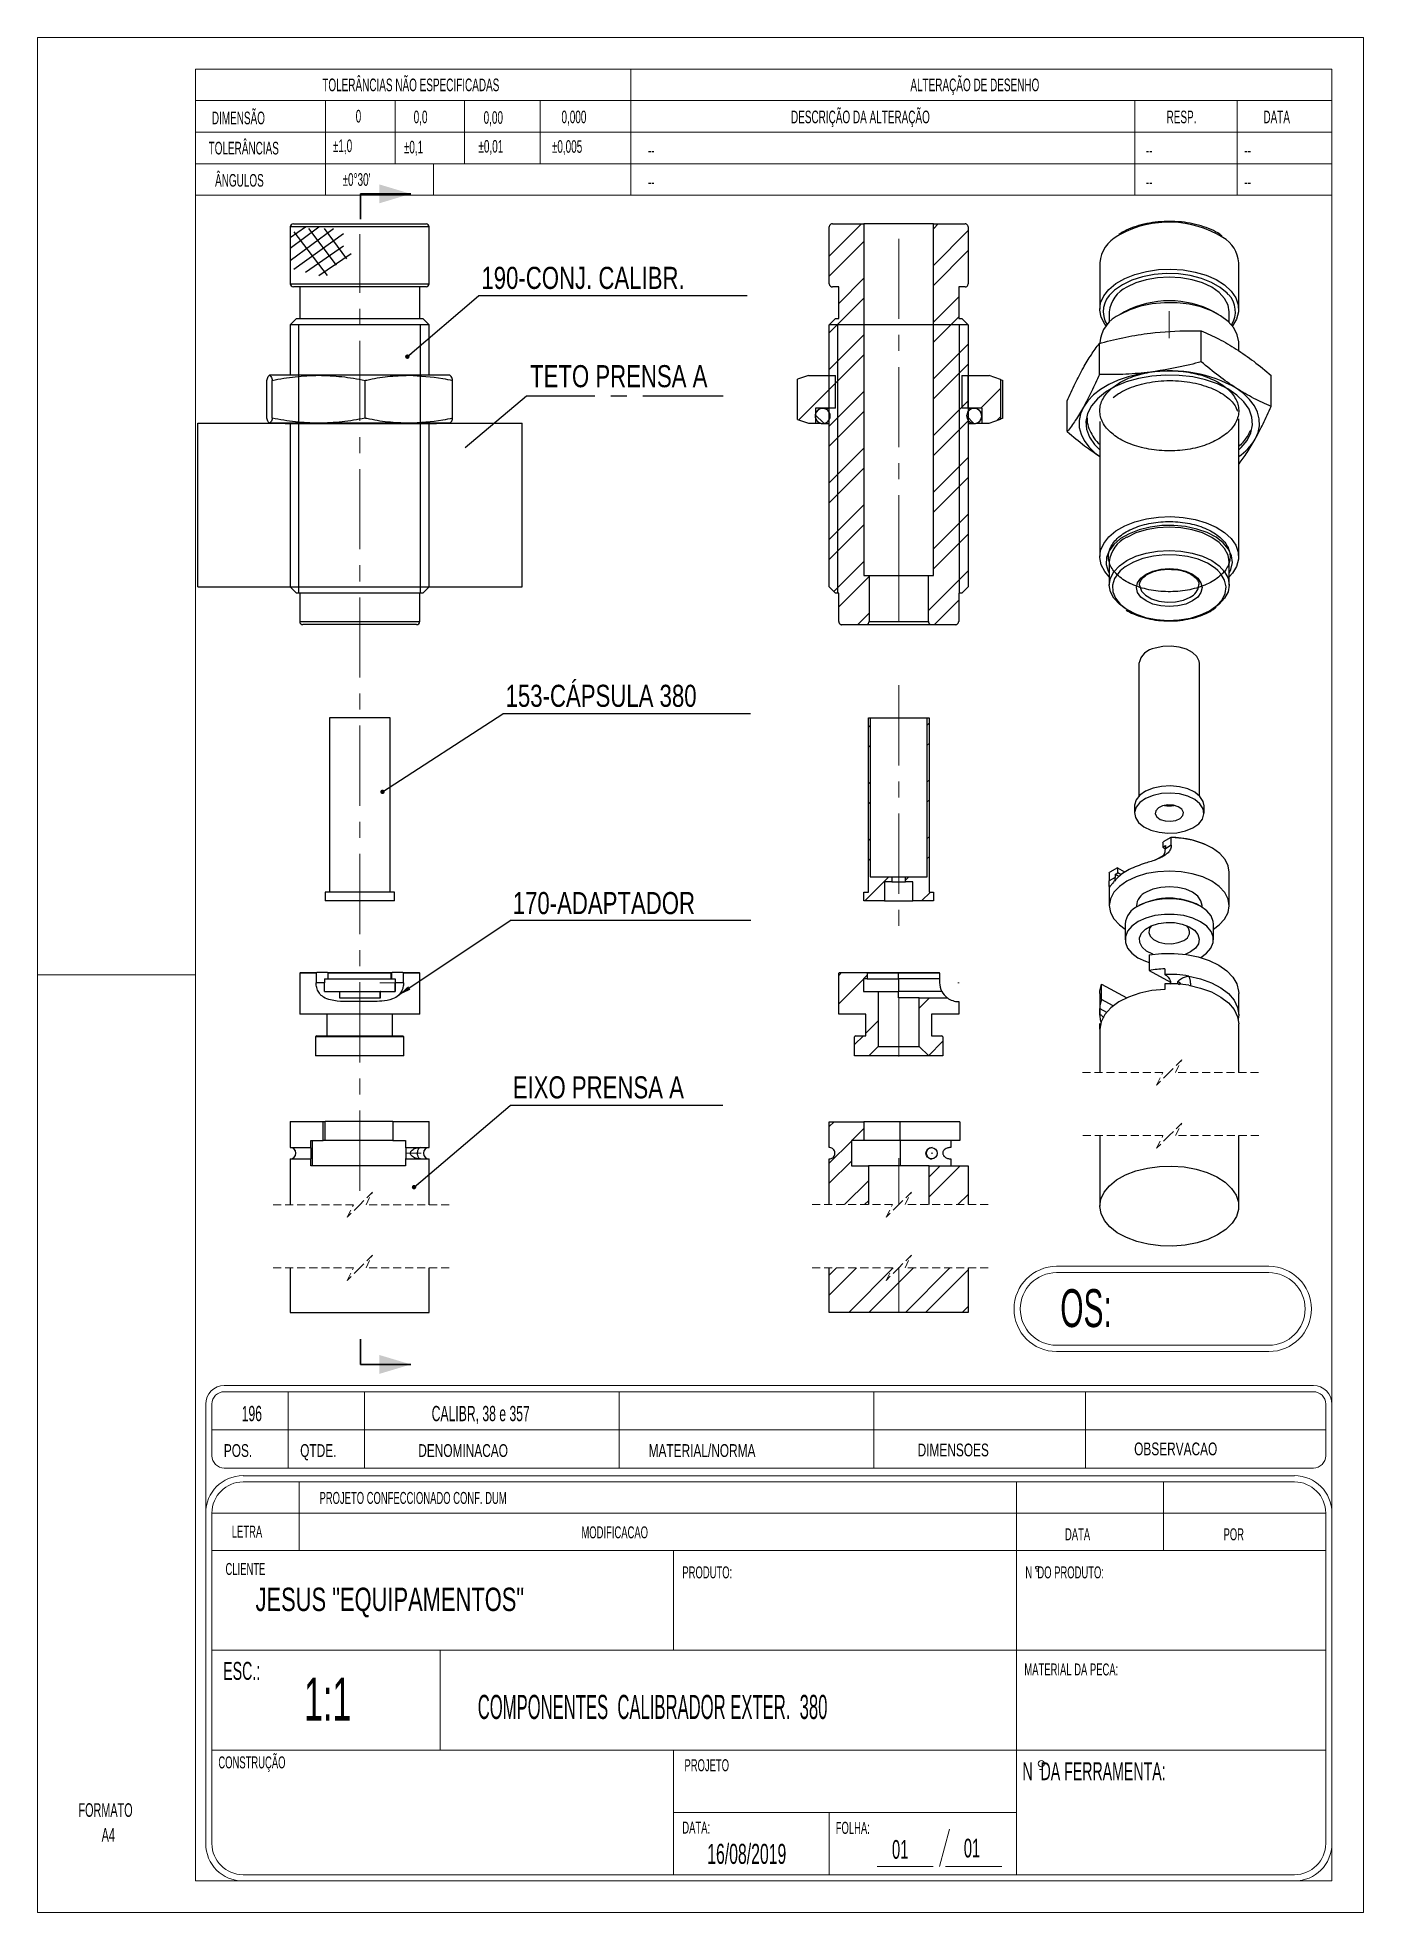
# Model space of a CAD drawing. Header units: millimetres. Extents: x 0 to 210, y 0 to 297.
import ezdxf

# ---------------------------------------------------------------- set-up
doc = ezdxf.new("R2010")
doc.units = ezdxf.units.MM
for name, pattern in [('CENTERX2', [20.32, 12.7, -2.54, 2.54, -2.54]), ('HIDDEN', [1.905, 1.27, -0.635]), ('PHANTOM', [12.7, 6.35, -1.27, 1.27, -1.27, 1.27, -1.27])]:
    doc.linetypes.add(name, pattern=pattern)
doc.layers.add('COTAS', color=7, linetype='Continuous')
doc.styles.add('SLDTEXTSTYLE0', font='TXT', dxfattribs={"width": 0.595745})
doc.styles.add('SLDTEXTSTYLE1', font='TXT', dxfattribs={"width": 0.589474})
doc.styles.add('SLDTEXTSTYLE2', font='TXT', dxfattribs={"width": 0.515789})
doc.styles.add('SLDTEXTSTYLE3', font='TXT', dxfattribs={"width": 0.7})
doc.styles.add('SLDTEXTSTYLE4', font='TXT', dxfattribs={"width": 0.695035})
doc.styles.add('SLDTEXTSTYLE5', font='TXT', dxfattribs={"width": 0.75})
doc.dimstyles.new('SLDDIMSTYLE0', dxfattribs={"dimtxt": 0.18, "dimasz": 0.7, "dimexe": 0, "dimexo": 0.0625, "dimgap": 0, "dimtad": 0, "dimtih": 1, "dimtoh": 1, "dimdec": 0, "dimrnd": 1e-09, "dimzin": 0, "dimdsep": 46, "dimtxsty": 'Standard', "dimblk1": 'DOT', "dimblk2": 'DOT', "dimsah": 1, "dimcen": 0.09, "dimadec": 0, "dimazin": 0, "dimtfac": 0.7, "dimtdec": 0, "dimtofl": 0, "dimtmove": 0, "dimatfit": 3, "dimldrblk": 'DOT', "dimfxl": 0, "dimfrac": 2, "dimtolj": 1, "dimtzin": 0, "dimarcsym": 0})
doc.dimstyles.new('SLDDIMSTYLE1', dxfattribs={"dimtxt": 0.18, "dimasz": 2, "dimexe": 0, "dimexo": 0.0625, "dimgap": 0, "dimtad": 0, "dimtih": 1, "dimtoh": 1, "dimdec": 0, "dimrnd": 1e-09, "dimzin": 0, "dimdsep": 46, "dimtxsty": 'Standard', "dimsah": 1, "dimcen": 0.09, "dimadec": 0, "dimazin": 0, "dimtfac": 2, "dimtdec": 0, "dimtofl": 0, "dimtmove": 0, "dimatfit": 3, "dimfxl": 0, "dimfrac": 2, "dimtolj": 1, "dimtzin": 0, "dimarcsym": 0})

msp = doc.modelspace()

# ---------------------------------------------------------------- texts
at = {"color": 7, "linetype": 'Continuous', "lineweight": 0}
for s, insert, char_height, attachment_point, style in [('TOLERÂNCIAS NÃO ESPECIFICADAS', (59.13, 290.85), 2, 2, 'SLDTEXTSTYLE1'), ('ALTERAÇÃO DE DESENHO', (148.46, 290.85), 2, 2, 'SLDTEXTSTYLE1'), ('DIMENSÃO', (27.62, 285.61), 2, 1, 'SLDTEXTSTYLE1'), ('0', (50.4, 285.89), 2, 1, 'SLDTEXTSTYLE1'), ('0,0', (59.58, 285.77), 2, 1, 'SLDTEXTSTYLE1'), ('0,00', (70.66, 285.68), 2, 1, 'SLDTEXTSTYLE1'), ('0,000', (82.99, 285.77), 2, 1, 'SLDTEXTSTYLE1'), ('DESCRIÇÃO DA ALTERAÇÃO', (119.34, 285.77), 2, 1, 'SLDTEXTSTYLE1'), ('RESP.', (178.82, 285.77), 2, 1, 'SLDTEXTSTYLE1'), ('DATA', (194.16, 285.77), 2, 1, 'SLDTEXTSTYLE1'), ('TOLERÂNCIAS', (27.11, 280.83), 2, 1, 'SLDTEXTSTYLE1'), ('±1,0', (46.79, 281.2), 2, 1, 'SLDTEXTSTYLE1'), ('±0,1', (58.03, 281), 2, 1, 'SLDTEXTSTYLE1'), ('±0,01', (69.84, 281.12), 2, 1, 'SLDTEXTSTYLE1'), ('±0,005', (81.47, 281.09), 2, 1, 'SLDTEXTSTYLE1'), ('--', (96.69, 280.49), 2, 1, 'SLDTEXTSTYLE1'), ('--', (175.54, 280.49), 2, 1, 'SLDTEXTSTYLE1'), ('--', (191.14, 280.49), 2, 1, 'SLDTEXTSTYLE1'), ('ÂNGULOS', (28.13, 275.73), 2, 1, 'SLDTEXTSTYLE1'), ("±0°30'", (48.32, 275.86), 2, 1, 'SLDTEXTSTYLE1'), ('--', (96.69, 275.49), 2, 1, 'SLDTEXTSTYLE1'), ('--', (175.54, 275.49), 2, 1, 'SLDTEXTSTYLE1'), ('--', (191.14, 275.49), 2, 1, 'SLDTEXTSTYLE1'), ('OS:', (161.99, 99.09), 6, 1, 'SLDTEXTSTYLE1'), ('196', (33.95, 80.6), 2.419, 2, 'SLDTEXTSTYLE0'), ('CALIBR, 38 e 357', (70.2, 80.6), 2.4192, 2, 'SLDTEXTSTYLE0'), ('POS.', (29.52, 74.54), 2.022, 1, 'SLDTEXTSTYLE4'), ('QTDE.', (41.61, 74.54), 2.022, 1, 'SLDTEXTSTYLE4'), ('DENOMINACAO', (60.31, 74.54), 2.0223, 1, 'SLDTEXTSTYLE4'), ('MATERIAL/NORMA', (96.79, 74.54), 2.0223, 1, 'SLDTEXTSTYLE4'), ('DIMENSOES', (139.4, 74.63), 2.022, 1, 'SLDTEXTSTYLE4'), ('OBSERVACAO', (173.69, 74.8), 2.022, 1, 'SLDTEXTSTYLE4'), ('PROJETO CONFECCIONADO CONF. DUM', (44.67, 66.97), 1.896, 1, 'SLDTEXTSTYLE1'), ('LETRA', (30.78, 61.63), 1.896, 1, 'SLDTEXTSTYLE1'), ('MODIFICACAO', (86.15, 61.52), 1.896, 1, 'SLDTEXTSTYLE1'), ('DATA', (162.73, 61.21), 1.896, 1, 'SLDTEXTSTYLE1'), ('POR', (187.84, 61.21), 1.896, 1, 'SLDTEXTSTYLE1'), ('CLIENTE', (29.78, 55.72), 1.896, 1, 'SLDTEXTSTYLE1'), ('PRODUTO:', (102.14, 55.18), 1.896, 1, 'SLDTEXTSTYLE1'), ('N  DO PRODUTO:', (156.45, 55.18), 1.896, 1, 'SLDTEXTSTYLE1'), ('JESUS "EQUIPAMENTOS"', (34.54, 51.81), 3.7042, 1, 'SLDTEXTSTYLE3'), ('ESC.:', (29.42, 40.05), 2.844, 1, 'SLDTEXTSTYLE1'), ('MATERIAL DA PECA:', (156.3, 39.8), 1.896, 1, 'SLDTEXTSTYLE1'), ('1:1', (42.23, 37.56), 6.826, 1, 'SLDTEXTSTYLE1'), ('COMPONENTES  CALIBRADOR EXTER.  380', (69.73, 34.83), 3.8224, 1, 'SLDTEXTSTYLE2'), ('CONSTRUÇÃO', (28.65, 25.08), 1.896, 1, 'SLDTEXTSTYLE1'), ('PROJETO', (102.47, 24.63), 1.896, 1, 'SLDTEXTSTYLE1'), ('N  DA FERRAMENTA:', (156, 24.16), 2.8441, 1, 'SLDTEXTSTYLE1'), ('DATA:', (102.13, 14.75), 1.896, 1, 'SLDTEXTSTYLE1'), ('FOLHA:', (126.43, 14.71), 1.896, 1, 'SLDTEXTSTYLE1'), ('01', (146.71, 12.04), 2.963, 1, 'SLDTEXTSTYLE1'), ('16/08/2019', (106.07, 11.23), 3.175, 1, 'SLDTEXTSTYLE1'), ('01', (135.33, 11.83), 2.963, 1, 'SLDTEXTSTYLE1')]:
    msp.add_mtext(s, dxfattribs=dict(at, insert=insert, char_height=char_height, attachment_point=attachment_point, style=style))
at = {"layer": 'COTAS', "insert": (78.02, 245.46), "char_height": 3.5, "attachment_point": 1, "style": 'SLDTEXTSTYLE5'}
msp.add_mtext('TETO PRENSA A', dxfattribs=at)

# ---------------------------------------------------------------- blocks, each defined once
blk = doc.blocks.new('SW_NOTE_0')
at = {"color": 0, "linetype": 'Continuous', "lineweight": 18, "insert": (0, 2.77), "char_height": 2.152, "attachment_point": 1, "style": 'SLDTEXTSTYLE0'}
blk.add_mtext('FORMATO', dxfattribs=at)
blk = doc.blocks.new('SW_NOTE_0_1')
at = {"color": 0, "linetype": 'Continuous', "lineweight": 18, "insert": (0, 2.77), "char_height": 2.152, "attachment_point": 1, "style": 'SLDTEXTSTYLE0'}
blk.add_mtext('A4', dxfattribs=at)
blk = doc.blocks.new('Bloco2')
at = {"color": 7, "linetype": 'Continuous', "lineweight": 18}
for p, q in [((210.04, 297.06), (0.04, 297.06)), ((0.04, 297.06), (0.04, 0.06)), ((210.04, 0.06), (210.04, 297.06)), ((205.04, 292.06), (25.04, 292.06)), ((25.04, 292.06), (25.04, 5.06)), ((205.04, 5.06), (205.04, 292.06)), ((0.04, 148.56), (25.04, 148.56)), ((25.04, 5.06), (205.04, 5.06)), ((0.04, 0.06), (210.04, 0.06))]:
    blk.add_line(p, q, dxfattribs=at)
for name, p in [('SW_NOTE_0', (6.53, 14.59)), ('SW_NOTE_0_1', (10.2, 10.66))]:
    blk.add_blockref(name, p, dxfattribs=at)
blk = doc.blocks.new('SW_BROKEN_VIEW_0')
at = {"color": 0, "linetype": 'CENTERX2'}
blk.add_line((0, 0), (2.4, 1.66), dxfattribs=at)
at = {"color": 0, "linetype": 'Continuous'}
for p, q in [((0, -1.71), (4.54, 1.66)), ((0, -3.65), (6.86, 1.4)), ((0.58, 0.89), (5.85, -6.01)), ((0.58, -5.04), (8.41, 0.62)), ((2.87, 1.4), (7.29, -4.42)), ((5.39, 1.4), (8.92, -3.42)), ((2.4, -5.51), (8.41, -1.33)), ((4.54, -6.01), (9.65, -2.54)), ((-14.63, -55.34), (-14.63, -29.4)), ((-14.63, -29.4), (36.7, -29.4)), ((36.7, -55.34), (36.7, -29.4)), ((-14.63, -55.34), (36.7, -55.34))]:
    blk.add_line(p, q, dxfattribs=at)
blk = doc.blocks.new('SW_NOTE_0_2')
at = {"layer": 'COTAS', "color": 0}
blk.add_line((42.57, 0), (0, 0), dxfattribs=at)
at = {"layer": 'COTAS', "color": 0, "insert": (0.46, 4.58), "char_height": 3.5, "attachment_point": 1, "style": 'SLDTEXTSTYLE5'}
blk.add_mtext('190-CONJ. CALIBR.', dxfattribs=at)
blk = doc.blocks.new('_Dot')
at = {"color": 0, "linetype": 'ByBlock', "lineweight": -2}
blk.add_line((-0.5, 0), (-1, 0), dxfattribs=at)
at = {"color": 0, "linetype": 'ByBlock', "const_width": 0.5}
blk.add_lwpolyline([(-0.25, 0, 1), (0.25, 0, 1)], format="xyb", close=True, dxfattribs=at)
blk = doc.blocks.new('SW_NOTE_0_3')
at = {"layer": 'COTAS', "color": 0}
blk.add_line((39.22, 0), (0, 0), dxfattribs=at)
at = {"layer": 'COTAS', "color": 0, "insert": (0.44, 4.62), "char_height": 3.5, "attachment_point": 1, "style": 'SLDTEXTSTYLE5'}
blk.add_mtext('153-CÁPSULA 380', dxfattribs=at)
blk = doc.blocks.new('SW_NOTE_0_4')
at = {"layer": 'COTAS', "color": 0}
blk.add_line((38.11, 0), (0, 0), dxfattribs=at)
at = {"layer": 'COTAS', "color": 0, "insert": (0.42, 4.52), "char_height": 3.5, "attachment_point": 1, "style": 'SLDTEXTSTYLE5'}
blk.add_mtext('170-ADAPTADOR', dxfattribs=at)
blk = doc.blocks.new('SW_NOTE_0_5')
at = {"layer": 'COTAS', "color": 0}
blk.add_line((33.69, 0), (0, 0), dxfattribs=at)
at = {"layer": 'COTAS', "color": 0, "insert": (0.42, 4.6), "char_height": 3.5, "attachment_point": 1, "style": 'SLDTEXTSTYLE5'}
blk.add_mtext('EIXO PRENSA A', dxfattribs=at)
blk = doc.blocks.new('SW_BROKEN_VIEW_2')
at = {"color": 0, "linetype": 'CENTERX2'}
for p, q in [((-31.13, 0), (-41.95, -9.12)), ((0, 0), (-31.13, 0))]:
    blk.add_line(p, q, dxfattribs=at)
blk = doc.blocks.new('SW_HATCH_0')
at = {"color": 0, "linetype": 'Continuous', "lineweight": 18}
for p, q in [((0, 3.18), (5.12, 8.29)), ((16.5, 7.52), (17.27, 8.29)), ((16.5, 1.71), (22, 7.21)), ((0, 0), (5.5, 5.5)), ((16.5, -1.46), (22, 4.04)), ((1.5, -4.31), (5.5, -0.3)), ((0, -8.98), (5.5, -3.48)), ((16.5, -7.27), (20.5, -3.27)), ((16.5, -10.44), (20.5, -6.44)), ((0, -14.79), (5.5, -9.29)), ((16.5, -16.25), (22, -10.75)), ((0, -17.96), (5.5, -12.46)), ((16.5, -19.42), (22, -13.92)), ((-4.8, -22.76), (1, -16.96)), ((23.99, -20.91), (27.11, -17.79)), ((0, -23.77), (5.5, -18.27)), ((16.5, -25.23), (22, -19.73)), ((-0.87, -23.31), (-2.21, -21.97)), ((0, -26.94), (5.5, -21.44)), ((16.5, -28.4), (22, -22.9)), ((22.92, -23.33), (21.77, -22.18)), ((26.53, -22.86), (27.11, -22.28)), ((0, -32.75), (5.5, -27.25)), ((16.5, -34.21), (22, -28.71)), ((0, -35.92), (5.5, -30.42)), ((16.5, -37.38), (22, -31.88)), ((0, -41.73), (5.5, -36.23)), ((16.5, -43.19), (22, -37.69)), ((0, -44.9), (5.5, -39.4)), ((16.5, -46.36), (22, -40.86)), ((0.75, -49.96), (5.5, -45.21)), ((15.7, -52.97), (22, -46.67)), ((1.5, -52.38), (6.3, -47.58)), ((4.48, -55.21), (6.3, -53.39)), ((16.64, -55.21), (20.5, -51.34)), ((6.2, -71.45), (6.5, -71.15)), ((15.5, -71.13), (15.8, -70.83)), ((15.5, -74.3), (15.8, -74)), ((6.2, -74.62), (6.5, -74.32)), ((6.2, -80.43), (6.5, -80.13)), ((15.5, -80.11), (15.8, -79.81)), ((15.5, -83.28), (15.8, -82.98)), ((6.2, -83.6), (6.5, -83.3)), ((15.5, -89.09), (15.8, -88.79)), ((6.2, -89.41), (6.5, -89.11)), ((15.5, -92.26), (15.8, -91.96)), ((6.2, -92.58), (6.5, -92.28)), ((5.63, -98.96), (9.43, -95.16)), ((12.1, -95.67), (12.6, -95.16)), ((14.61, -98.96), (16.01, -97.56)), ((1.5, -110.75), (1.94, -110.31)), ((1.5, -115.24), (5.4, -111.34)), ((5.43, -111.31), (6, -110.74)), ((14.25, -115.97), (15.9, -114.31)), ((5.8, -119.92), (7.75, -117.97)), ((4, -121.72), (5.41, -120.31)), ((15.71, -123.48), (18, -121.2)), ((0, -134.7), (0.78, -133.93)), ((3.58, -136.93), (5.5, -135.01)), ((0, -140.51), (3.5, -137.01)), ((0, -143.68), (3.5, -140.18)), ((15.8, -145.85), (20.72, -140.93)), ((15.8, -142.67), (17.54, -140.93)), ((2.42, -147.07), (6.2, -143.29)), ((20.38, -147.07), (22, -145.45)), ((5.59, -147.07), (6.2, -146.46)), ((0, -161.41), (4.34, -157.07)), ((0, -158.24), (1.16, -157.07)), ((3.09, -164.13), (10.14, -157.07)), ((6.26, -164.13), (13.32, -157.07)), ((12.07, -164.13), (19.12, -157.07)), ((15.24, -164.13), (22, -157.37)), ((21.05, -164.13), (22, -163.18))]:
    blk.add_line(p, q, dxfattribs=at)

# ---------------------------------------------------------------- linework, layer by layer
at = {"color": 7, "linetype": 'Continuous', "lineweight": 18}
for p, q in [((205.01, 292.36), (25.01, 292.36)), ((25.01, 272.36), (25.01, 292.36)), ((93.95, 272.36), (93.95, 292.36)), ((205.01, 292.36), (205.01, 272.36)), ((25.01, 287.36), (93.95, 287.36)), ((45.64, 272.36), (45.64, 287.36)), ((56.64, 277.36), (56.64, 287.36)), ((67.64, 277.36), (67.64, 287.36)), ((79.64, 277.36), (79.64, 287.36)), ((93.95, 287.36), (205.01, 287.36)), ((173.82, 272.36), (173.82, 287.36)), ((190.01, 272.36), (190.01, 287.36)), ((25.01, 282.36), (93.95, 282.36)), ((93.95, 282.36), (205.01, 282.36)), ((25.01, 277.36), (93.95, 277.36)), ((62.7, 277.36), (62.7, 272.36)), ((93.95, 277.36), (205.01, 277.36)), ((25.01, 272.36), (93.95, 272.36)), ((93.95, 272.36), (205.01, 272.36)), ((195.01, 102.71), (161.41, 102.71)), ((195.01, 101.71), (161.41, 101.71)), ((161.41, 90.21), (195.01, 90.21)), ((161.41, 89.21), (195.01, 89.21)), ((202.07, 83.83), (29.59, 83.83)), ((26.65, 11.28), (26.65, 80.89)), ((26.65, 80.89), (26.65, 67.81)), ((27.63, 80.89), (27.63, 72.71)), ((202.07, 82.85), (29.59, 82.85)), ((39.72, 70.75), (39.72, 82.85)), ((51.82, 70.75), (51.82, 82.85)), ((92.14, 70.75), (92.14, 82.85)), ((132.46, 70.75), (132.46, 82.85)), ((165.96, 70.75), (165.96, 82.85)), ((204.03, 72.71), (204.03, 80.89)), ((205.01, 11.28), (205.01, 80.89)), ((27.63, 76.8), (204.03, 76.8)), ((29.59, 70.75), (202.07, 70.75)), ((32.57, 69.54), (199.08, 69.54)), ((32.57, 68.56), (199.08, 68.56)), ((41.46, 57.69), (41.46, 68.56)), ((155.03, 68.56), (155.03, 57.69)), ((178.34, 68.56), (178.34, 57.69)), ((27.64, 11.28), (27.64, 63.62)), ((27.64, 63.62), (204.02, 63.62)), ((204.02, 63.62), (204.02, 11.28)), ((27.64, 57.69), (204.02, 57.69)), ((100.71, 57.69), (100.71, 41.89)), ((155.03, 57.69), (155.03, 41.89)), ((158.2, 54.45), (158.46, 54.45)), ((158.2, 54.43), (158.46, 54.43)), ((27.64, 41.89), (204.02, 41.89)), ((63.77, 26.09), (63.77, 41.89)), ((155.03, 26.09), (155.03, 41.89)), ((27.64, 26.09), (204.02, 26.09)), ((100.71, 26.09), (100.71, 6.34)), ((155.03, 26.09), (155.03, 6.34)), ((158.69, 23), (159.2, 23)), ((100.71, 16.22), (155.03, 16.22)), ((125.4, 16.22), (125.4, 6.34)), ((144.43, 13.54), (142.85, 7.62)), ((199.08, 6.34), (32.57, 6.34)), ((141.86, 7.62), (132.97, 7.62)), ((143.83, 7.62), (152.72, 7.62)), ((199.08, 5.36), (32.57, 5.36)), ((204.44, 5.36), (205.01, 5.36)), ((205.01, 5.36), (205.01, 5.93))]:
    msp.add_line(p, q, dxfattribs=at)
at = {"color": 7, "linetype": 'PHANTOM', "lineweight": 35}
for p, q in [((51.14, 272.59), (51.14, 268.59)), ((51.14, 87.17), (51.14, 91.17))]:
    msp.add_line(p, q, dxfattribs=at)
at = {"color": 7, "linetype": 'Continuous', "lineweight": 35}
for p, q in [((51.14, 272.59), (59.14, 272.59)), ((51.14, 87.17), (59.14, 87.17))]:
    msp.add_line(p, q, dxfattribs=at)
at = {"color": 7, "linetype": 'Continuous', "lineweight": 25}
for p, q in [((40.04, 267.35), (40.04, 258.35)), ((40.54, 267.85), (51.04, 267.85)), ((51.04, 267.85), (61.54, 267.85)), ((62.04, 258.35), (62.04, 267.35)), ((125.4, 258.34), (125.4, 267.34)), ((125.9, 267.84), (130.9, 267.84)), ((130.9, 267.84), (130.9, 212.14)), ((141.9, 267.84), (130.9, 267.84)), ((141.9, 212.14), (141.9, 267.84)), ((141.9, 267.84), (146.9, 267.84)), ((147.4, 267.34), (147.4, 258.34)), ((171.57, 266.38), (171.21, 266.15)), ((168.25, 261.67), (168.25, 254.32)), ((190.25, 254.32), (190.25, 261.67)), ((61.54, 257.85), (40.54, 257.85)), ((41.54, 257.85), (41.54, 252.85)), ((60.54, 252.85), (60.54, 257.85)), ((126.9, 257.84), (125.9, 257.84)), ((126.9, 252.84), (126.9, 257.84)), ((145.9, 257.84), (145.9, 252.84)), ((146.9, 257.84), (145.9, 257.84)), ((41.04, 252.85), (40.04, 251.85)), ((41.04, 252.85), (51.04, 252.85)), ((51.04, 252.85), (61.04, 252.85)), ((62.04, 251.85), (61.04, 252.85)), ((126.4, 252.84), (125.4, 251.84)), ((126.4, 252.84), (126.9, 252.84)), ((145.9, 252.84), (146.4, 252.84)), ((147.4, 251.84), (146.4, 252.84)), ((169.75, 253.91), (169.75, 252.21)), ((172.18, 253.91), (171.47, 253.5)), ((187.03, 253.5), (186.32, 253.91)), ((188.75, 252.21), (188.75, 253.91)), ((40.04, 251.85), (40.04, 243.85)), ((51.04, 251.85), (40.04, 251.85)), ((62.04, 251.85), (51.04, 251.85)), ((62.04, 243.85), (62.04, 251.85)), ((125.4, 210.34), (125.4, 251.84)), ((147.4, 251.84), (147.4, 210.34)), ((184.32, 245.99), (184.32, 250.88)), ((168.18, 244), (168.18, 248.89)), ((190.25, 247.73), (190.25, 249.01)), ((44.53, 243.85), (36.76, 243.85)), ((58.81, 243.85), (44.53, 243.85)), ((65.33, 243.85), (58.81, 243.85)), ((122.1, 243.84), (120.38, 243.22)), ((122.1, 243.84), (126.4, 243.84)), ((126.4, 238.64), (126.4, 243.84)), ((146.4, 243.84), (146.4, 238.64)), ((146.4, 243.84), (150.7, 243.84)), ((152.51, 243.18), (150.7, 243.84)), ((195.39, 238.92), (195.39, 243.81)), ((36.34, 237.05), (36.34, 243.04)), ((37.18, 237.05), (37.18, 243.04)), ((51.88, 237.05), (51.88, 243.04)), ((65.74, 237.05), (65.74, 243.04)), ((120.38, 236.86), (120.38, 243.22)), ((152.51, 243.18), (152.51, 236.9)), ((152.51, 243.18), (152.89, 243.03)), ((152.89, 237.04), (152.89, 243.03)), ((123.2, 238.64), (123.2, 236.24)), ((126.4, 238.64), (123.2, 238.64)), ((125.4, 238.61), (124.36, 238.61)), ((149.6, 238.64), (146.4, 238.64)), ((148.36, 238.61), (147.4, 238.61)), ((149.6, 236.24), (149.6, 238.64)), ((163.1, 234.93), (163.1, 239.82)), ((44.53, 236.25), (36.76, 236.25)), ((40.04, 236.22), (40.04, 210.35)), ((58.81, 236.25), (44.53, 236.25)), ((65.33, 236.25), (58.81, 236.25)), ((62.04, 210.35), (62.04, 236.22)), ((63.22, 236.22), (63.47, 236.25)), ((120.38, 236.86), (122.1, 236.24)), ((122.1, 236.24), (123.2, 236.24)), ((123.2, 236.24), (124.1, 236.24)), ((124.36, 236.21), (125.4, 236.21)), ((147.4, 236.21), (148.36, 236.21)), ((148.61, 236.24), (149.6, 236.24)), ((149.6, 236.24), (150.7, 236.24)), ((150.7, 236.24), (152.51, 236.9)), ((152.89, 237.04), (152.51, 236.9)), ((168.25, 236.53), (168.25, 215.12)), ((190.25, 215.12), (190.25, 236.94)), ((169.75, 214.31), (169.75, 210.63)), ((188.75, 210.63), (188.75, 214.31)), ((130.9, 212.14), (131.7, 212.14)), ((131.7, 212.14), (131.7, 204.84)), ((131.7, 212.14), (141.1, 212.14)), ((141.1, 204.84), (141.1, 212.14)), ((141.1, 212.14), (141.9, 212.14)), ((40.04, 210.35), (41.04, 209.35)), ((40.04, 210.35), (62.04, 210.35)), ((61.04, 209.35), (41.04, 209.35)), ((41.54, 209.35), (41.54, 204.85)), ((60.54, 204.85), (60.54, 209.35)), ((61.04, 209.35), (62.04, 210.35)), ((125.4, 210.34), (126.4, 209.34)), ((126.9, 209.34), (126.4, 209.34)), ((126.9, 204.84), (126.9, 209.34)), ((146.4, 209.34), (145.9, 209.34)), ((145.9, 209.34), (145.9, 204.84)), ((146.4, 209.34), (147.4, 210.34)), ((174.55, 210.63), (174.55, 210.54)), ((183.95, 210.63), (183.95, 210.71)), ((185.71, 206.45), (185.86, 206.52)), ((60.04, 204.35), (42.04, 204.35)), ((131.2, 204.34), (127.4, 204.34)), ((141.6, 204.34), (131.2, 204.34)), ((131.7, 204.84), (141.1, 204.84)), ((145.4, 204.34), (141.6, 204.34)), ((174.45, 198.18), (174.45, 177.19)), ((184.05, 177.19), (184.05, 198.18)), ((46.24, 189.6), (46.24, 162)), ((52.46, 189.6), (46.24, 189.6)), ((55.84, 189.6), (52.46, 189.6)), ((55.84, 162), (55.84, 189.6)), ((131.6, 189.59), (131.9, 189.59)), ((131.6, 161.99), (131.6, 189.59)), ((131.9, 189.59), (131.9, 164.39)), ((131.9, 189.59), (140.9, 189.59)), ((140.9, 164.39), (140.9, 189.59)), ((140.9, 189.59), (141.2, 189.59)), ((141.2, 189.59), (141.2, 161.99)), ((173.75, 175.64), (173.75, 174.5)), ((184.75, 174.5), (184.75, 175.64)), ((178.21, 169.84), (178.28, 169.96)), ((178.21, 169.84), (178.21, 169.1)), ((178.21, 169.1), (178.63, 169.35)), ((179.48, 170.65), (178.28, 169.96)), ((179.57, 169.4), (178.63, 168.86)), ((178.63, 169.35), (178.63, 168.86)), ((179.48, 170.65), (179.57, 170.62)), ((179.57, 169.4), (179.57, 170.62)), ((177.07, 167.1), (178.39, 167.86)), ((178.21, 169.1), (178.63, 168.86)), ((185.97, 169.02), (185.9, 169.06)), ((131.9, 164.39), (135.3, 164.39)), ((134.15, 163.59), (134.15, 160.59)), ((135.3, 163.59), (134.15, 163.59)), ((135.3, 164.39), (135.3, 163.59)), ((135.3, 164.39), (137.49, 164.39)), ((135.3, 163.59), (137.49, 163.59)), ((137.49, 163.59), (137.49, 164.39)), ((137.49, 164.39), (140.9, 164.39)), ((138.64, 163.59), (137.49, 163.59)), ((138.64, 160.59), (138.64, 163.59)), ((169.75, 164.98), (169.85, 165.12)), ((169.75, 164.98), (169.75, 163.76)), ((170.69, 164.3), (169.75, 163.76)), ((171.05, 165.81), (169.85, 165.12)), ((170.69, 164.79), (171.12, 165.03)), ((171.29, 164.44), (170.69, 164.79)), ((170.69, 164.79), (170.69, 164.3)), ((171.05, 165.81), (171.12, 165.77)), ((171.12, 165.03), (171.12, 165.77)), ((172.21, 165.13), (171.12, 165.77)), ((171.64, 164.73), (171.12, 165.03)), ((188.75, 159.84), (188.75, 165.14)), ((45.54, 162), (45.54, 160.6)), ((52.66, 162), (45.54, 162)), ((52.66, 160.6), (45.54, 160.6)), ((56.54, 162), (52.66, 162)), ((56.54, 160.6), (52.66, 160.6)), ((56.54, 160.6), (56.54, 162)), ((130.9, 161.99), (131.6, 161.99)), ((130.9, 160.59), (130.9, 161.99)), ((134.15, 160.59), (130.9, 160.59)), ((134.15, 160.59), (138.64, 160.59)), ((141.9, 160.59), (138.64, 160.59)), ((141.2, 161.99), (141.9, 161.99)), ((141.9, 161.99), (141.9, 160.59)), ((169.75, 163.05), (169.75, 159.84)), ((174.05, 159.84), (174.05, 159.6)), ((174.44, 159.83), (174.3, 159.75)), ((184.2, 159.75), (184.06, 159.83)), ((184.45, 159.6), (184.45, 159.84)), ((172.25, 156.9), (172.25, 154.45)), ((186.25, 154.45), (186.25, 156.9)), ((176.09, 152.03), (176.09, 149.58)), ((182.6, 152.5), (181.78, 152.12)), ((41.64, 149.24), (41.54, 149.14)), ((41.54, 149.14), (41.54, 142.64)), ((44.13, 149.14), (41.54, 149.14)), ((41.64, 149.24), (44.27, 149.24)), ((44.13, 149.14), (44.27, 149.24)), ((44.13, 149.14), (44.13, 147.64)), ((45.96, 149.24), (44.27, 149.24)), ((45.96, 149.24), (46.06, 149.14)), ((45.96, 149.24), (56.14, 149.24)), ((46.06, 148.24), (46.06, 149.14)), ((56.04, 149.14), (46.06, 149.14)), ((56.04, 149.14), (56.14, 149.24)), ((56.04, 148.24), (56.04, 149.14)), ((56.06, 149.14), (56.04, 149.14)), ((56.06, 149.14), (56.16, 149.24)), ((56.06, 149.14), (56.06, 148.24)), ((56.14, 149.24), (56.16, 149.24)), ((57.85, 149.24), (56.16, 149.24)), ((57.85, 149.24), (57.99, 149.14)), ((57.85, 149.24), (60.44, 149.24)), ((57.99, 147.64), (57.99, 149.14)), ((60.54, 149.14), (57.99, 149.14)), ((60.54, 149.14), (60.44, 149.24)), ((60.54, 142.64), (60.54, 149.14)), ((127, 149.24), (126.9, 149.14)), ((126.9, 142.64), (126.9, 149.14)), ((127, 149.24), (131.3, 149.24)), ((131.4, 149.14), (131.3, 149.24)), ((131.3, 149.24), (136.38, 149.24)), ((131.4, 149.14), (131.4, 148.24)), ((136.38, 149.14), (131.4, 149.14)), ((136.38, 149.14), (136.38, 149.24)), ((136.38, 149.24), (142.88, 149.24)), ((136.38, 148.24), (136.38, 149.14)), ((142.88, 149.14), (136.38, 149.14)), ((142.88, 149.14), (142.88, 149.24)), ((142.88, 149.14), (142.88, 148.24)), ((176.09, 149.58), (179.46, 147.74)), ((178.54, 149.83), (178.54, 148.93)), ((45.46, 147.64), (44.13, 147.64)), ((45.46, 148.24), (46.06, 148.24)), ((45.46, 148.24), (45.46, 147.64)), ((45.46, 146.24), (47.81, 146.24)), ((46.06, 148.24), (56.04, 148.24)), ((47.81, 146.24), (54.29, 146.24)), ((54.29, 145.24), (54.29, 146.24)), ((54.31, 146.24), (54.29, 146.24)), ((54.31, 146.24), (56.66, 146.24)), ((56.06, 148.24), (56.04, 148.24)), ((56.06, 148.24), (56.66, 148.24)), ((56.64, 148.24), (56.64, 146.24)), ((56.66, 148.24), (56.66, 147.64)), ((57.99, 147.64), (56.66, 147.64)), ((131.4, 148.24), (130.8, 148.24)), ((130.8, 148.24), (130.8, 146.24)), ((130.8, 146.24), (133.15, 146.24)), ((131.4, 148.24), (136.38, 148.24)), ((133.15, 146.24), (133.15, 137.54)), ((133.15, 146.24), (136.39, 146.24)), ((136.38, 148.24), (136.38, 146.24)), ((142.88, 148.24), (136.38, 148.24)), ((136.39, 145.24), (136.39, 146.24)), ((143.24, 146.24), (136.39, 146.24)), ((142.88, 148.24), (142.88, 147.64)), ((168.25, 145.94), (168.25, 142.6)), ((168.54, 144.96), (168.54, 147.41)), ((168.54, 147.41), (172.51, 145.25)), ((178.54, 147.46), (178.54, 146.57)), ((190.25, 142.6), (190.25, 145.94)), ((51.07, 142.64), (41.54, 142.64)), ((45.84, 142.64), (45.84, 139.24)), ((47.81, 145.24), (54.31, 145.24)), ((60.54, 142.64), (51.07, 142.64)), ((56.24, 139.24), (56.24, 142.64)), ((131.2, 142.64), (126.9, 142.64)), ((131.2, 139.24), (131.2, 142.64)), ((139.64, 145.24), (136.39, 145.24)), ((139.64, 137.54), (139.64, 145.24)), ((139.64, 145.24), (144.1, 145.24)), ((141.6, 142.64), (141.6, 139.24)), ((145.9, 142.64), (141.6, 142.64)), ((145.9, 144.64), (145.9, 142.64)), ((168.25, 142.63), (168.25, 143.53)), ((168.25, 143.53), (169.31, 142.95)), ((170.36, 143.97), (168.54, 144.96)), ((168.25, 140.26), (168.25, 141.16)), ((168.25, 141.13), (168.25, 133.41)), ((190.25, 133.41), (190.25, 141.13)), ((44.24, 139.24), (44.04, 139.04)), ((44.04, 139.04), (44.04, 136.04)), ((51.06, 139.04), (44.04, 139.04)), ((44.24, 139.24), (51.06, 139.24)), ((51.06, 139.24), (57.84, 139.24)), ((58.04, 139.04), (51.06, 139.04)), ((58.04, 139.04), (57.84, 139.24)), ((58.04, 136.04), (58.04, 139.04)), ((129.6, 139.24), (129.4, 139.04)), ((129.4, 136.04), (129.4, 139.04)), ((129.6, 139.24), (131.2, 139.24)), ((131.65, 136.04), (133.15, 137.54)), ((133.15, 137.54), (139.64, 137.54)), ((139.64, 137.54), (141.15, 136.04)), ((141.6, 139.24), (143.2, 139.24)), ((143.4, 139.04), (143.2, 139.24)), ((143.4, 139.04), (143.4, 136.04)), ((51.06, 136.04), (44.04, 136.04)), ((58.04, 136.04), (51.06, 136.04)), ((131.65, 136.04), (129.4, 136.04)), ((141.15, 136.04), (131.65, 136.04)), ((143.4, 136.04), (141.15, 136.04)), ((40.04, 125.63), (40.04, 121.53)), ((40.04, 125.63), (45.27, 125.63)), ((45.27, 122.63), (45.27, 125.63)), ((45.27, 125.63), (45.55, 125.63)), ((45.55, 122.63), (45.55, 125.63)), ((56.26, 125.63), (45.55, 125.63)), ((56.26, 125.63), (56.26, 122.63)), ((56.26, 125.63), (62.04, 125.63)), ((62.04, 121.53), (62.04, 125.63)), ((125.4, 121.52), (125.4, 125.62)), ((125.4, 125.62), (130.9, 125.62)), ((130.9, 125.62), (130.9, 122.62)), ((136.56, 125.62), (130.9, 125.62)), ((136.56, 125.62), (136.56, 122.62)), ((146.08, 125.62), (136.56, 125.62)), ((146.08, 125.62), (146.08, 122.62)), ((43.31, 121.53), (43.31, 122.63)), ((43.31, 122.63), (45.27, 122.63)), ((43.55, 118.63), (43.55, 122.63)), ((45.55, 122.63), (45.27, 122.63)), ((56.26, 122.63), (45.55, 122.63)), ((56.26, 122.63), (58.3, 122.63)), ((58.3, 122.63), (58.3, 121.53)), ((130.9, 122.62), (128.9, 122.62)), ((128.9, 122.62), (128.9, 118.62)), ((136.56, 122.62), (130.9, 122.62)), ((146.08, 122.62), (136.56, 122.62)), ((136.62, 122.62), (136.62, 118.62)), ((144.66, 122.62), (144.66, 121.52)), ((168.25, 123.41), (168.25, 112.25)), ((190.25, 112.25), (190.25, 123.41)), ((40.04, 121.53), (43.31, 121.53)), ((40.04, 119.73), (40.04, 112.47)), ((40.04, 119.73), (43.31, 119.73)), ((43.31, 118.63), (43.31, 119.73)), ((58.3, 121.53), (60.69, 121.53)), ((58.3, 119.73), (58.3, 118.63)), ((58.3, 119.73), (60.69, 119.73)), ((60.69, 121.53), (62.04, 121.53)), ((60.69, 119.73), (60.82, 119.73)), ((60.82, 119.73), (62.04, 119.73)), ((62.04, 112.47), (62.04, 119.73)), ((125.4, 112.48), (125.4, 119.72)), ((144.66, 119.72), (144.66, 118.62)), ((58.3, 118.63), (43.31, 118.63)), ((128.9, 118.62), (131.6, 118.62)), ((131.6, 118.62), (131.6, 112.48)), ((141.2, 118.62), (131.6, 118.62)), ((141.2, 112.48), (141.2, 118.62)), ((141.2, 118.62), (147.4, 118.62)), ((147.4, 118.62), (147.4, 112.48)), ((40.04, 102.47), (40.04, 95.41)), ((62.04, 95.41), (62.04, 102.47)), ((125.4, 95.42), (125.4, 102.48)), ((147.4, 102.48), (147.4, 95.42)), ((40.04, 95.41), (62.04, 95.41)), ((62.04, 95.41), (62.04, 95.41)), ((147.4, 95.42), (125.4, 95.42))]:
    msp.add_line(p, q, dxfattribs=at)
at = {"color": 8, "linetype": 'Continuous', "lineweight": 25}
for p, q in [((51.04, 267.35), (40.04, 267.35)), ((62.04, 267.35), (51.04, 267.35)), ((171.47, 266.16), (171.09, 265.92)), ((40.04, 258.35), (62.04, 258.35)), ((41.54, 204.85), (60.54, 204.85))]:
    msp.add_line(p, q, dxfattribs=at)
at = {"color": 7, "linetype": 'HIDDEN', "lineweight": 18}
for p, q in [((181.22, 135.41), (179.22, 133.41)), ((180.22, 133.41), (181.22, 135.41)), ((178.22, 133.41), (165.07, 133.41)), ((179.22, 133.41), (177.22, 131.41)), ((177.22, 131.41), (178.22, 133.41)), ((193.37, 133.41), (180.22, 133.41)), ((181.25, 125.41), (179.25, 123.41)), ((180.25, 123.41), (181.25, 125.41)), ((178.25, 123.41), (165.08, 123.41)), ((179.25, 123.41), (177.25, 121.41)), ((177.25, 121.41), (178.25, 123.41)), ((193.42, 123.41), (180.25, 123.41)), ((53.04, 114.47), (51.04, 112.47)), ((52.04, 112.47), (53.04, 114.47)), ((138.4, 114.48), (136.4, 112.48)), ((137.4, 112.48), (138.4, 114.48)), ((50.04, 112.47), (36.87, 112.47)), ((51.04, 112.47), (49.04, 110.47)), ((49.04, 110.47), (50.04, 112.47)), ((65.22, 112.47), (52.04, 112.47)), ((135.4, 112.48), (122.22, 112.48)), ((136.4, 112.48), (134.4, 110.48)), ((134.4, 110.48), (135.4, 112.48)), ((150.57, 112.48), (137.4, 112.48)), ((53.04, 104.47), (51.04, 102.47)), ((52.04, 102.47), (53.04, 104.47)), ((138.4, 104.48), (136.4, 102.48)), ((137.4, 102.48), (138.4, 104.48)), ((50.04, 102.47), (36.87, 102.47)), ((51.04, 102.47), (49.04, 100.47)), ((49.04, 100.47), (50.04, 102.47)), ((65.22, 102.47), (52.04, 102.47)), ((135.4, 102.48), (122.22, 102.48)), ((136.4, 102.48), (134.4, 100.48)), ((134.4, 100.48), (135.4, 102.48)), ((150.57, 102.48), (137.4, 102.48))]:
    msp.add_line(p, q, dxfattribs=at)
at = {"color": 7, "linetype": 'Continuous', "lineweight": 25, "flags": 128}
for points in [[(169.25, 251.66), (169.04, 251.95), (168.47, 253.04), (168.25, 254.17), (168.38, 255.31), (168.87, 256.41), (169.68, 257.45), (170.8, 258.39), (172.2, 259.19), (173.82, 259.84), (175.62, 260.31), (177.53, 260.59), (179.49, 260.66), (181.45, 260.54), (183.34, 260.21), (185.1, 259.69), (186.67, 259), (188, 258.16), (189.05, 257.2), (189.78, 256.14), (190.18, 255.03), (190.22, 253.89), (189.91, 252.76), (189.26, 251.69), (189.24, 251.66)], [(188.6, 256.66), (188.42, 256.86), (187.33, 257.78), (185.96, 258.57), (184.36, 259.2), (182.58, 259.66), (180.7, 259.91), (178.76, 259.96), (176.84, 259.81), (175.01, 259.45), (173.31, 258.91), (171.82, 258.19), (170.59, 257.33), (170.26, 257.04)], [(188.75, 253.91), (188.57, 254.98), (188.02, 256.01), (187.15, 256.96), (185.97, 257.79), (184.53, 258.47), (182.88, 258.97), (181.1, 259.29), (179.25, 259.39), (177.39, 259.29), (175.61, 258.97), (173.97, 258.47), (172.53, 257.79)], [(190.25, 249.01), (190.25, 249.15), (190.02, 250.28), (189.46, 251.37), (188.56, 252.39), (187.37, 253.29), (185.91, 254.06), (184.24, 254.67), (182.41, 255.09), (180.48, 255.32), (178.51, 255.34), (176.56, 255.17), (174.7, 254.79), (172.98, 254.23), (171.47, 253.5)], [(176.25, 244.34), (174.45, 244.04), (172.73, 243.61), (171.13, 243.06), (169.66, 242.39), (168.36, 241.62), (167.24, 240.75), (166.33, 239.81), (165.64, 238.8)], [(176.48, 243.72), (174.39, 243.35), (172.44, 242.79), (170.67, 242.06), (169.14, 241.16), (167.88, 240.14), (166.93, 239), (166.32, 237.8), (166.06, 236.55), (166.16, 235.29), (166.61, 234.06), (167.42, 232.89), (168.25, 232.05)], [(190.25, 232.05), (190.62, 232.39), (191.57, 233.53), (192.18, 234.74), (192.44, 235.99), (192.34, 237.24), (191.88, 238.47), (191.08, 239.64), (189.96, 240.72), (188.54, 241.68), (186.87, 242.49), (184.99, 243.13), (182.96, 243.58), (180.82, 243.83), (178.64, 243.88), (176.48, 243.72)], [(192.86, 233.73), (193.31, 234.78), (193.53, 235.85), (193.5, 236.93), (193.23, 238), (192.72, 239.03), (191.98, 240.03), (191.02, 240.95), (189.86, 241.8)], [(165.64, 238.8), (165.18, 237.76), (164.97, 236.68), (164.99, 235.6), (165.27, 234.54), (165.78, 233.5), (166.52, 232.51), (167.48, 231.58), (168.25, 230.99)], [(38.96, 236.25), (39.22, 236.22), (39.4, 236.22), (39.94, 236.22), (40.82, 236.22), (42.02, 236.22), (43.5, 236.22), (45.22, 236.22), (47.11, 236.22), (49.13, 236.22), (51.22, 236.22), (53.3, 236.22), (55.32, 236.22), (57.22, 236.22), (58.93, 236.22), (60.41, 236.22), (61.61, 236.22), (62.49, 236.22), (63.03, 236.22), (63.22, 236.22)], [(169.75, 211.92), (169.04, 212.76), (168.47, 213.85), (168.25, 214.98), (168.38, 216.12), (168.87, 217.22), (169.68, 218.26), (170.8, 219.19), (172.2, 220), (173.82, 220.65), (175.62, 221.12), (177.53, 221.39), (179.49, 221.47), (181.45, 221.34), (183.34, 221.02), (185.1, 220.5), (186.67, 219.81), (188, 218.97), (189.05, 218.01), (189.78, 216.95), (190.18, 215.83), (190.22, 214.7), (189.91, 213.57), (189.26, 212.5), (188.75, 211.92)], [(188.75, 212.5), (189.02, 213.08), (189.25, 214.17), (189.11, 215.26), (188.62, 216.32), (187.79, 217.31), (186.65, 218.19), (185.24, 218.93), (183.62, 219.5), (181.84, 219.88), (179.96, 220.06), (178.06, 220.04), (176.2, 219.8), (174.46, 219.37), (172.88, 218.76), (171.54, 217.98), (170.47, 217.07), (169.72, 216.06), (169.32, 214.99), (169.27, 213.89), (169.59, 212.81), (169.75, 212.5)], [(188.75, 214.31), (188.57, 215.38), (188.02, 216.4), (187.15, 217.35), (185.97, 218.18), (184.53, 218.87), (182.88, 219.37), (181.1, 219.68), (179.25, 219.79), (177.39, 219.68), (175.61, 219.37), (173.97, 218.87), (172.53, 218.18)], [(172.28, 206.9), (171.35, 207.58), (170.47, 208.53), (169.93, 209.56), (169.75, 210.63), (169.93, 211.7), (170.47, 212.73), (171.35, 213.68), (172.53, 214.51), (173.97, 215.19), (175.61, 215.7), (177.39, 216.01), (179.25, 216.12), (181.1, 216.01), (182.88, 215.7), (184.53, 215.19), (185.97, 214.51), (187.15, 213.68), (188.02, 212.73), (188.57, 211.7), (188.75, 210.63), (188.57, 209.56), (188.02, 208.53), (187.15, 207.58), (186.83, 207.33)], [(186.95, 212.91), (186.5, 213.3), (185.28, 214.08), (183.81, 214.7), (182.16, 215.14), (180.39, 215.38), (178.56, 215.4), (176.77, 215.22), (175.08, 214.83), (173.56, 214.25), (172.27, 213.51), (171.49, 212.86)], [(183.75, 208.72), (182.93, 208.1), (181.85, 207.62), (180.59, 207.32), (179.25, 207.22), (177.9, 207.32), (176.65, 207.62), (175.57, 208.1), (174.74, 208.72), (174.23, 209.45), (174.05, 210.22), (174.23, 211), (174.74, 211.72), (175.57, 212.35), (176.65, 212.82), (177.9, 213.12), (179.25, 213.23), (180.59, 213.12), (181.85, 212.82), (182.93, 212.35), (183.75, 211.72), (184.27, 211), (184.45, 210.22), (184.27, 209.45), (183.75, 208.72)], [(184.05, 198.18), (184, 198.58), (183.63, 199.3), (182.95, 199.94), (181.98, 200.45), (180.82, 200.8), (179.54, 200.94), (178.23, 200.88), (177, 200.63)], [(176.68, 178.45), (175.51, 177.97), (174.59, 177.33), (173.99, 176.58), (173.75, 175.76), (173.75, 175.64)], [(184.75, 175.64), (184.61, 176.35), (184.11, 177.12), (183.28, 177.8), (182.17, 178.33), (180.87, 178.67), (179.45, 178.81), (178.02, 178.74), (176.68, 178.45)], [(178.02, 177.59), (176.68, 177.3), (175.51, 176.82), (174.59, 176.19), (173.99, 175.43), (173.75, 174.62), (173.89, 173.79), (174.39, 173.01), (175.22, 172.34), (176.32, 171.81), (177.63, 171.46), (179.04, 171.32), (180.47, 171.4), (181.82, 171.69), (182.99, 172.17), (183.91, 172.81), (184.5, 173.56), (184.74, 174.38), (184.61, 175.2), (184.11, 175.98), (183.28, 176.66), (182.17, 177.19), (180.87, 177.53), (179.45, 177.67), (178.02, 177.59)], [(179.04, 175.79), (178.2, 175.65), (177.52, 175.33), (177.1, 174.88), (177.01, 174.38), (177.26, 173.89), (177.81, 173.5), (178.59, 173.26), (179.46, 173.2), (180.3, 173.35), (180.98, 173.67), (181.4, 174.11), (181.49, 174.62), (181.24, 175.1), (180.68, 175.5), (179.91, 175.74), (179.04, 175.79)], [(188.75, 165.14), (188.59, 166.13), (188.09, 167.15), (187.26, 168.09), (186.12, 168.93), (184.73, 169.62), (183.14, 170.15), (181.39, 170.49), (179.57, 170.62)], [(172.55, 163.72), (171.36, 162.89), (170.48, 161.95), (169.94, 160.92), (169.75, 159.85), (169.93, 158.78), (170.46, 157.75), (171.34, 156.8), (172.25, 156.13)], [(186.25, 156.13), (187.13, 156.78), (188.02, 157.72), (188.56, 158.75), (188.75, 159.82), (188.57, 160.89), (188.03, 161.92), (187.16, 162.87), (185.98, 163.7), (184.54, 164.39), (182.9, 164.9), (181.12, 165.21), (179.27, 165.32), (177.42, 165.22), (175.63, 164.91), (173.99, 164.4), (172.55, 163.72)], [(186.25, 156.9), (186.21, 157.34), (185.86, 158.22), (185.18, 159.04), (184.21, 159.75), (182.99, 160.31), (181.58, 160.71), (180.05, 160.91), (178.48, 160.91), (176.95, 160.71), (175.54, 160.32), (174.31, 159.76)], [(184.45, 159.84), (184.27, 160.61), (183.76, 161.33), (182.93, 161.95), (181.86, 162.43), (180.61, 162.73), (179.26, 162.84), (177.91, 162.74), (176.66, 162.44), (175.58, 161.96)], [(184.23, 151.61), (185.17, 152.29), (185.85, 153.1), (186.2, 153.98), (186.21, 154.89), (185.86, 155.77), (185.18, 156.59), (184.21, 157.3), (182.99, 157.86), (181.58, 158.26), (180.05, 158.46), (178.48, 158.46), (176.95, 158.26), (175.54, 157.87), (174.31, 157.31)], [(174.31, 157.31), (173.33, 156.6), (172.65, 155.79), (172.29, 154.91), (172.29, 154), (172.64, 153.12), (173.31, 152.3), (174.29, 151.6), (175.51, 151.03), (176.09, 150.84)], [(176.72, 152.12), (176.63, 152.16), (175.66, 152.65), (174.95, 153.27), (174.57, 153.99), (174.52, 154.73), (174.83, 155.46), (175.47, 156.11), (176.39, 156.64), (177.52, 157), (178.77, 157.17), (180.07, 157.15), (181.3, 156.92), (182.38, 156.51), (183.23, 155.94), (183.78, 155.27), (184, 154.53), (183.86, 153.79), (183.38, 153.1), (182.6, 152.5)], [(176.52, 156.69), (176.14, 156.21), (176, 155.6), (176.22, 154.99), (176.76, 154.46), (177.58, 154.06), (178.57, 153.84), (179.64, 153.81), (180.67, 153.98), (181.54, 154.34)], [(176.09, 152.03), (178.03, 152.26), (180.02, 152.28), (181.97, 152.1), (183.84, 151.71), (185.56, 151.14), (187.08, 150.4), (188.34, 149.52), (189.3, 148.52), (189.94, 147.44), (190.23, 146.3), (190.25, 145.94)], [(182.33, 148.69), (184.22, 148.26), (185.94, 147.64), (187.43, 146.84), (188.64, 145.9), (189.53, 144.85), (190.07, 143.72), (190.25, 142.55), (190.17, 141.86)], [(45.46, 146.24), (45.46, 146.41), (45.46, 146.57), (45.46, 146.75), (45.46, 146.92), (45.46, 147.1), (45.46, 147.28), (45.46, 147.46), (45.46, 147.64)], [(47.81, 146.24), (47.81, 146.1), (47.81, 145.96), (47.81, 145.82), (47.81, 145.7), (47.81, 145.57), (47.81, 145.46), (47.81, 145.35), (47.81, 145.24)], [(54.31, 145.24), (54.31, 145.35), (54.31, 145.46), (54.31, 145.57), (54.31, 145.7), (54.31, 145.82), (54.31, 145.96), (54.31, 146.1), (54.31, 146.24)], [(56.66, 146.24), (56.66, 146.41), (56.66, 146.57), (56.66, 146.75), (56.66, 146.92), (56.66, 147.1), (56.66, 147.28), (56.66, 147.46), (56.66, 147.64)], [(168.25, 145.94), (168.26, 146.27), (168.54, 147.41)], [(178.54, 146.57), (176.5, 146.38), (174.57, 145.97), (172.79, 145.37), (171.24, 144.58), (169.98, 143.65), (169.04, 142.59), (168.45, 141.45), (168.25, 140.26)], [(182.33, 147.22), (184.22, 146.79), (185.94, 146.17), (187.43, 145.37), (188.64, 144.43), (189.53, 143.38), (190.07, 142.25), (190.25, 141.13)], [(168.44, 141.41), (168.42, 141.47), (168.25, 142.63)], [(185.24, 117.58), (186.79, 116.87), (188.1, 116.02), (189.13, 115.05), (189.83, 113.98), (190.2, 112.86), (190.21, 111.73), (189.87, 110.6), (189.19, 109.54), (188.19, 108.55), (186.91, 107.69), (185.37, 106.98), (183.64, 106.43), (181.77, 106.07), (179.82, 105.91), (177.85, 105.95), (175.92, 106.2), (174.1, 106.64), (172.45, 107.26), (171.02, 108.04), (169.84, 108.96), (168.98, 109.98), (168.44, 111.07), (168.25, 112.21), (168.41, 113.34), (168.92, 114.44), (169.77, 115.47), (170.91, 116.4), (172.33, 117.19), (173.97, 117.82), (175.78, 118.28), (177.7, 118.54), (179.66, 118.6), (181.62, 118.45), (183.5, 118.11), (185.24, 117.58)]]:
    msp.add_lwpolyline(points, dxfattribs=at)
at = {"color": 8, "linetype": 'Continuous', "lineweight": 25, "flags": 128}
for points in [[(171.49, 212.86), (171.27, 212.63), (170.6, 211.65), (170.27, 210.62), (170.32, 209.57), (170.73, 208.54), (171.49, 207.59), (172.57, 206.74), (173.92, 206.04), (175.49, 205.5), (177.21, 205.16), (179.02, 205.03), (180.84, 205.11), (182.59, 205.4), (184.2, 205.89), (185.61, 206.55)], [(185.61, 206.55), (186.76, 207.36), (187.61, 208.3), (188.11, 209.31), (188.25, 210.35), (188.02, 211.4), (187.43, 212.39), (186.95, 212.91)], [(174.55, 210.54), (174.56, 210.44), (174.84, 209.68), (175.49, 209.01), (176.43, 208.46), (177.61, 208.09), (178.91, 207.93), (180.25, 207.98), (181.5, 208.25), (182.57, 208.71)]]:
    msp.add_lwpolyline(points, dxfattribs=at)
at = {"color": 7, "linetype": 'Continuous', "lineweight": 25}
msp.add_circle((141.61, 120.62), 0.9, dxfattribs=at)
at = {"color": 7, "linetype": 'Continuous', "lineweight": 18}
for centre, radius in [((158.33, 54.99), 0.247), ((158.33, 54.97), 0.247), ((158.97, 23.92), 0.494)]:
    msp.add_circle(centre, radius, dxfattribs=at)
at = {"color": 7, "linetype": 'Continuous', "lineweight": 25}
for centre, radius, start, end in [((40.54, 267.35), 0.5, 89.9975, 180.0018), ((61.54, 267.35), 0.5, 359.9982, 90.0025), ((173.45, 261.27), 5.21, 116.8771, 175.7038), ((185.15, 261.29), 5.12, 4.1937, 59.3855), ((40.54, 258.35), 0.5, 180.0012, 269.9996), ((61.54, 258.35), 0.5, 270.0004, 359.9988), ((174.5, 253.43), 4.78, 114.3745, 174.3053), ((179.25, 240.43), 15.22, 62.3089, 117.6857), ((173.59, 248.58), 5.36, 113.2924, 175.3876), ((179.36, 223.23), 21.33, 60.5054, 98.3681), ((124.36, 237.41), 1.2, 89.9987, 165.0302), ((124.36, 237.41), 1.2, 29.9209, 89.9999), ((148.36, 237.41), 1.2, 216.8027, 90.0001), ((148.36, 237.41), 1.2, 89.9975, 143.1988), ((124.36, 237.41), 1.2, 194.9713, 269.9998), ((124.36, 237.41), 1.2, 269.9998, 330.0805), ((185.56, 238.07), 8.49, 303.5206, 329.258), ((174.5, 213.83), 4.78, 114.3746, 174.3052), ((42.04, 204.85), 0.5, 180.0003, 269.9996), ((60.04, 204.85), 0.5, 270.0004, 359.9997), ((177.44, 197.61), 3.05, 98.2882, 169.262), ((179.25, 179.44), 3.79, 258.6081, 281.3919), ((179.56, 157.22), 13.42, 61.8435, 90.3635), ((176.73, 168.79), 1.9, 330.5548, 1.9932), ((168.39, 164.28), 2.3, 346.3771, 0.5221), ((176.53, 159.66), 2.49, 112.4846, 176.013), ((179.25, 150.67), 10.35, 62.3047, 117.6113), ((175.68, 156.6), 3.45, 113.4682, 175.0293), ((181.07, 155.64), 1.38, 289.7816, 49.2456), ((179.21, 131.43), 18.42, 92.0947, 99.7591), ((179.25, 130.23), 18.72, 80.5325, 92.1887), ((145.88, 147.64), 3, 180, 207.8182), ((145.89, 147.64), 3, 207.8177, 233.1302), ((179.25, 128.76), 18.72, 80.5325, 92.1887), ((180.25, 146.78), 1.07, 34.3693, 70.6004), ((145.9, 147.64), 3, 233.1303, 269.9937), ((172.1, 143.48), 3.85, 157.3883, 179.2049), ((40.04, 120.63), 0.9, 270, 90), ((62.04, 120.63), 0.9, 90, 270)]:
    msp.add_arc(centre, radius, start, end, dxfattribs=at)
at = {"color": 8, "linetype": 'Continuous', "lineweight": 25}
for centre, radius, start, end in [((179.21, 251.73), 16.37, 58.5346, 118.2155), ((172.81, 253.93), 4.02, 129.4755, 211.6379), ((185.82, 253.93), 3.9, 327.4114, 44.4788), ((181.63, 210.84), 2.32, 293.7956, 354.8843)]:
    msp.add_arc(centre, radius, start, end, dxfattribs=at)
at = {"color": 7, "linetype": 'Continuous', "lineweight": 18}
for centre, radius, start, end in [((161.41, 95.96), 6.75, 90, 270), ((161.41, 95.96), 5.75, 90, 270), ((195.01, 95.96), 6.75, 270, 90), ((195.01, 95.96), 5.75, 270, 90), ((29.59, 80.89), 2.94, 90, 180), ((202.07, 80.89), 2.94, 0, 90), ((29.59, 80.89), 1.96, 90, 180), ((202.07, 80.89), 1.96, 0, 90), ((29.59, 72.71), 1.96, 180, 270), ((202.07, 72.71), 1.96, 270, 0), ((32.57, 63.62), 5.93, 90, 180), ((32.57, 63.62), 4.94, 90, 180), ((199.08, 63.62), 5.93, 0, 90), ((199.08, 63.62), 4.94, 0, 90), ((32.57, 11.28), 5.93, 180, 270), ((32.57, 11.28), 4.94, 180, 270), ((199.08, 11.28), 4.94, 270, 0), ((199.08, 11.28), 5.93, 270, 0)]:
    msp.add_arc(centre, radius, start, end, dxfattribs=at)
at = {"color": 7, "linetype": 'Continuous', "lineweight": 25}
for points, knots in [([(125.9, 267.84), (125.84, 267.84), (125.73, 267.83), (125.58, 267.75), (125.48, 267.64), (125.42, 267.5), (125.4, 267.41), (125.4, 267.35), (125.4, 267.34)], [0, 0, 0, 0, 0.204937, 0.419616, 0.634275, 0.768628, 0.983271, 1, 1, 1, 1]), ([(147.4, 267.34), (147.39, 267.38), (147.39, 267.48), (147.32, 267.62), (147.21, 267.75), (147.06, 267.83), (146.95, 267.84), (146.9, 267.84)], [0, 0, 0, 0, 0.149437, 0.364109, 0.578774, 0.793458, 1, 1, 1, 1]), ([(180.58, 268.17), (180.01, 268.2), (178.83, 268.26), (177.04, 268.12), (175.26, 267.82), (173.59, 267.34), (172.37, 266.83), (171.73, 266.47), (171.57, 266.38)], [0, 0, 0, 0, 0.18248, 0.381766, 0.576748, 0.764185, 0.941428, 1, 1, 1, 1]), ([(187.61, 265.92), (187.5, 266.01), (186.96, 266.42), (185.84, 266.96), (184.27, 267.55), (182.54, 267.95), (181.3, 268.15), (180.63, 268.17), (180.58, 268.17)], [0, 0, 0, 0, 0.0589923, 0.2697801, 0.4955218, 0.73293, 0.9781833, 1, 1, 1, 1]), ([(125.4, 258.34), (125.4, 258.29), (125.41, 258.19), (125.48, 258.06), (125.58, 257.95), (125.71, 257.87), (125.83, 257.85), (125.89, 257.84), (125.9, 257.84)], [0, 0, 0, 0, 0.193189, 0.407806, 0.542118, 0.756752, 0.971383, 1, 1, 1, 1]), ([(146.9, 257.84), (146.94, 257.85), (147.03, 257.85), (147.18, 257.92), (147.3, 258.04), (147.38, 258.18), (147.39, 258.29), (147.4, 258.34)], [0, 0, 0, 0, 0.158592, 0.373283, 0.587961, 0.802641, 1, 1, 1, 1]), ([(168.18, 248.89), (168.29, 248.92), (169.67, 249.3), (172.34, 249.96), (174.95, 250.35), (176.25, 250.54)], [0, 0, 0, 0, 0.041808, 0.520667, 1, 1, 1, 1]), ([(176.25, 250.54), (178.33, 250.73), (181.02, 250.96), (183.72, 250.9), (184.32, 250.88)], [0, 0, 0, 0, 0.774865, 1, 1, 1, 1]), ([(184.32, 250.88), (185.25, 250.48), (187.16, 249.64), (188.94, 248.56), (189.86, 248.01)], [0, 0, 0, 0, 0.484446, 1, 1, 1, 1]), ([(165.64, 245.01), (166.05, 245.72), (166.83, 247.05), (167.74, 248.3), (168.18, 248.89)], [0, 0, 0, 0, 0.527982, 1, 1, 1, 1]), ([(189.86, 248.01), (190.79, 247.37), (192.71, 246.08), (194.48, 244.58), (195.39, 243.81)], [0, 0, 0, 0, 0.486521, 1, 1, 1, 1]), ([(36.34, 243.04), (36.39, 243.25), (36.45, 243.57), (36.69, 243.78), (36.76, 243.85)], [0, 0, 0, 0, 0.674281, 1, 1, 1, 1]), ([(36.76, 243.85), (36.84, 243.78), (37.07, 243.57), (37.14, 243.25), (37.18, 243.04)], [0, 0, 0, 0, 0.321712, 1, 1, 1, 1]), ([(37.18, 243.04), (38.39, 243.27), (40.82, 243.72), (43.29, 243.81), (44.53, 243.85)], [0, 0, 0, 0, 0.498687, 1, 1, 1, 1]), ([(44.53, 243.85), (45.76, 243.81), (48.23, 243.73), (50.66, 243.27), (51.88, 243.04)], [0, 0, 0, 0, 0.4972078, 1, 1, 1, 1]), ([(51.88, 243.04), (51.97, 243.06), (53.16, 243.32), (55.46, 243.73), (57.69, 243.81), (58.81, 243.85)], [0, 0, 0, 0, 0.041781, 0.520003, 1, 1, 1, 1]), ([(58.81, 243.85), (60.61, 243.75), (62.94, 243.63), (65.22, 243.15), (65.74, 243.04)], [0, 0, 0, 0, 0.771979, 1, 1, 1, 1]), ([(65.74, 243.04), (65.7, 243.25), (65.64, 243.57), (65.4, 243.78), (65.33, 243.85)], [0, 0, 0, 0, 0.674281, 1, 1, 1, 1]), ([(163.1, 239.82), (163.51, 240.73), (164.3, 242.49), (165.2, 244.19), (165.64, 245.01)], [0, 0, 0, 0, 0.5199824, 1, 1, 1, 1]), ([(168.18, 244), (167.77, 243.08), (166.98, 241.32), (166.08, 239.62), (165.64, 238.8)], [0, 0, 0, 0, 0.519984, 1, 1, 1, 1]), ([(176.25, 244.34), (174.96, 244.21), (172.39, 243.95), (169.69, 243.96), (168.29, 243.99), (168.18, 244)], [0, 0, 0, 0, 0.480232, 0.958856, 1, 1, 1, 1]), ([(184.32, 245.99), (183.72, 245.83), (181.06, 245.11), (178.35, 244.68), (176.25, 244.34)], [0, 0, 0, 0, 0.22818, 1, 1, 1, 1]), ([(189.86, 241.8), (188.92, 242.43), (187, 243.73), (185.23, 245.23), (184.32, 245.99)], [0, 0, 0, 0, 0.48652, 1, 1, 1, 1]), ([(170.35, 240.32), (170.62, 240.54), (171, 240.83), (171.41, 241.07), (171.51, 241.14)], [0, 0, 0, 0, 0.741056, 1, 1, 1, 1]), ([(171.51, 241.14), (171.74, 241.26), (172.42, 241.63), (173.68, 242.14), (175.3, 242.59), (177.05, 242.89), (178.87, 243.03), (180.71, 242.99), (182.51, 242.78), (184.22, 242.41), (185.78, 241.89), (187.15, 241.25), (188.29, 240.51), (189.17, 239.69), (189.78, 238.91), (189.96, 238.37), (190.04, 238.15)], [0, 0, 0, 0, 0.037312, 0.1141, 0.19673, 0.283666, 0.373153, 0.463278, 0.55207, 0.637581, 0.718049, 0.791962, 0.858201, 0.916251, 0.966407, 1, 1, 1, 1]), ([(195.39, 238.92), (194.47, 239.33), (192.56, 240.16), (190.78, 241.24), (189.86, 241.8)], [0, 0, 0, 0, 0.484445, 1, 1, 1, 1]), ([(123.58, 236.5), (123.52, 236.56), (123.36, 236.71), (123.19, 237.04), (123.13, 237.44), (123.21, 237.84), (123.42, 238.2), (123.73, 238.46), (124.12, 238.61), (124.53, 238.62), (124.92, 238.5), (125.25, 238.25), (125.47, 237.91), (125.58, 237.51), (125.54, 237.1), (125.37, 236.73), (125.09, 236.43), (124.72, 236.24), (124.32, 236.19), (123.91, 236.27), (123.69, 236.42), (123.58, 236.5)], [0, 0, 0, 0, 0.033605, 0.087292, 0.140979, 0.194668, 0.248355, 0.302044, 0.355732, 0.409422, 0.463112, 0.516802, 0.570492, 0.62418, 0.677868, 0.731553, 0.785242, 0.83893, 0.89262, 0.94631, 1, 1, 1, 1]), ([(147.33, 236.78), (147.3, 236.86), (147.19, 237.05), (147.13, 237.41), (147.2, 237.81), (147.4, 238.17), (147.7, 238.45), (148.08, 238.6), (148.49, 238.63), (148.89, 238.51), (149.22, 238.28), (149.46, 237.94), (149.57, 237.55), (149.55, 237.14), (149.39, 236.76), (149.11, 236.45), (148.75, 236.25), (148.35, 236.19), (147.95, 236.26), (147.58, 236.46), (147.42, 236.67), (147.33, 236.78)], [0, 0, 0, 0, 0.033604, 0.087291, 0.140979, 0.194665, 0.248354, 0.302043, 0.355733, 0.409423, 0.463113, 0.516802, 0.570489, 0.624178, 0.677866, 0.731552, 0.785241, 0.83893, 0.89262, 0.94631, 1, 1, 1, 1]), ([(165.64, 238.8), (165.23, 238.1), (164.45, 236.76), (163.54, 235.51), (163.1, 234.93)], [0, 0, 0, 0, 0.527981, 1, 1, 1, 1]), ([(192.86, 233.73), (193.29, 234.54), (194.2, 236.24), (194.98, 238), (195.39, 238.92)], [0, 0, 0, 0, 0.47589, 1, 1, 1, 1]), ([(36.76, 236.25), (36.69, 236.31), (36.45, 236.52), (36.39, 236.84), (36.34, 237.05)], [0, 0, 0, 0, 0.321717, 1, 1, 1, 1]), ([(37.18, 237.05), (37.14, 236.84), (37.07, 236.52), (36.84, 236.31), (36.76, 236.25)], [0, 0, 0, 0, 0.674276, 1, 1, 1, 1]), ([(44.53, 236.25), (43.3, 236.29), (40.83, 236.37), (38.4, 236.82), (37.18, 237.05)], [0, 0, 0, 0, 0.497208, 1, 1, 1, 1]), ([(51.88, 237.05), (50.67, 236.82), (48.24, 236.37), (45.77, 236.29), (44.53, 236.25)], [0, 0, 0, 0, 0.498687, 1, 1, 1, 1]), ([(58.81, 236.25), (57.7, 236.29), (55.47, 236.36), (53.17, 236.78), (51.97, 237.03), (51.88, 237.05)], [0, 0, 0, 0, 0.476304, 0.958219, 1, 1, 1, 1]), ([(65.74, 237.05), (65.22, 236.94), (62.94, 236.46), (60.61, 236.34), (58.81, 236.25)], [0, 0, 0, 0, 0.2280211, 1, 1, 1, 1]), ([(65.33, 236.25), (65.4, 236.31), (65.64, 236.52), (65.7, 236.84), (65.74, 237.05)], [0, 0, 0, 0, 0.321717, 1, 1, 1, 1]), ([(163.1, 234.93), (164, 234.16), (165.65, 232.77), (167.44, 231.55), (168.25, 231.01)], [0, 0, 0, 0, 0.5468044, 1, 1, 1, 1]), ([(166.24, 237.13), (166.23, 236.98), (166.21, 236.39), (166.5, 235.39), (167.11, 234.19), (167.73, 233.35), (168.17, 232.98), (168.25, 232.91)], [0, 0, 0, 0, 0.093474, 0.361711, 0.638071, 0.933395, 1, 1, 1, 1]), ([(190.25, 232.62), (190.29, 232.65), (190.75, 233), (191.45, 233.81), (191.91, 234.69), (192.14, 235.12)], [0, 0, 0, 0, 0.053643, 0.5429, 1, 1, 1, 1]), ([(190.32, 229.85), (190.75, 230.43), (191.67, 231.68), (192.44, 233.02), (192.86, 233.73)], [0, 0, 0, 0, 0.4679294, 1, 1, 1, 1]), ([(174.57, 210.55), (174.56, 210.59), (174.51, 210.84), (174.71, 211.32), (175.16, 211.9), (175.89, 212.4), (176.83, 212.8), (177.93, 213.05), (178.88, 213.16), (179.44, 213.12), (179.6, 213.11)], [0, 0, 0, 0, 0.0201318, 0.1227743, 0.2323284, 0.3761955, 0.5426522, 0.7270645, 0.9221744, 1, 1, 1, 1]), ([(179.6, 213.11), (179.84, 213.1), (180.48, 213.08), (181.44, 212.86), (182.42, 212.49), (183.2, 212.01), (183.7, 211.46), (183.95, 211), (183.93, 210.74), (183.92, 210.69)], [0, 0, 0, 0, 0.137377, 0.355096, 0.552588, 0.72192, 0.859845, 0.971585, 1, 1, 1, 1]), ([(172.41, 206.67), (172.79, 206.45), (173.63, 205.97), (175.07, 205.48), (176.68, 205.12), (178.15, 204.94), (179.06, 204.95), (179.41, 204.96)], [0, 0, 0, 0, 0.180214, 0.396153, 0.623581, 0.858212, 1, 1, 1, 1]), ([(179.41, 204.96), (179.64, 204.96), (180.44, 204.94), (181.79, 205.12), (183.41, 205.47), (184.72, 205.92), (185.45, 206.31), (185.71, 206.45)], [0, 0, 0, 0, 0.1062902, 0.3680028, 0.6216899, 0.8628462, 1, 1, 1, 1]), ([(185.86, 206.52), (185.91, 206.56), (186.12, 206.69), (186.42, 206.86), (186.63, 207.04), (186.7, 207.1)], [0, 0, 0, 0, 0.177911, 0.732158, 1, 1, 1, 1]), ([(126.9, 204.84), (126.9, 204.8), (126.91, 204.7), (126.97, 204.57), (127.07, 204.46), (127.19, 204.38), (127.31, 204.35), (127.38, 204.34), (127.4, 204.34)], [0, 0, 0, 0, 0.171412, 0.38597, 0.520244, 0.734838, 0.949427, 1, 1, 1, 1]), ([(131.2, 204.34), (131.23, 204.35), (131.3, 204.35), (131.42, 204.39), (131.54, 204.47), (131.65, 204.6), (131.69, 204.74), (131.7, 204.82), (131.7, 204.84)], [0, 0, 0, 0, 0.12504, 0.259394, 0.473945, 0.688494, 0.90301, 1, 1, 1, 1]), ([(141.1, 204.84), (141.1, 204.83), (141.1, 204.75), (141.13, 204.64), (141.21, 204.52), (141.32, 204.42), (141.46, 204.35), (141.56, 204.35), (141.6, 204.34)], [0, 0, 0, 0, 0.069623, 0.284106, 0.418282, 0.632856, 0.847425, 1, 1, 1, 1]), ([(145.4, 204.34), (145.4, 204.34), (145.47, 204.35), (145.59, 204.37), (145.73, 204.46), (145.84, 204.6), (145.89, 204.73), (145.89, 204.82), (145.9, 204.84)], [0, 0, 0, 0, 0.0317214, 0.2464041, 0.461083, 0.6757494, 0.8904074, 1, 1, 1, 1]), ([(179.57, 169.4), (179.57, 169.29), (179.55, 169.08), (179.44, 168.77), (179.27, 168.47), (179.05, 168.21), (178.77, 167.96), (178.39, 167.69), (177.9, 167.43), (177.21, 167.14), (176.39, 166.85), (175.32, 166.52), (174.15, 166.12), (172.94, 165.6), (171.87, 164.96), (171.07, 164.3), (170.5, 163.69), (170.18, 163.27), (169.96, 162.97), (169.88, 162.85), (169.79, 162.74), (169.75, 162.83), (169.75, 162.93), (169.75, 163.1), (169.75, 163.34), (169.75, 163.56), (169.75, 163.71), (169.75, 163.76)], [0, 0, 0, 0, 0.023793, 0.048669, 0.073427, 0.099783, 0.12771, 0.157192, 0.203741, 0.252559, 0.32623, 0.400252, 0.505082, 0.605708, 0.698106, 0.78418, 0.839048, 0.885273, 0.905894, 0.919817, 0.924638, 0.928549, 0.93623, 0.949137, 0.96669, 0.989716, 1, 1, 1, 1]), ([(178.54, 148.93), (178.59, 148.9), (178.79, 148.79), (179.05, 148.55), (179.29, 148.24), (179.41, 147.99), (179.47, 147.78), (179.47, 147.61), (179.43, 147.47), (179.37, 147.43), (179.34, 147.41)], [0, 0, 0, 0, 0.091641, 0.35655, 0.547597, 0.688286, 0.794027, 0.885953, 0.957211, 1, 1, 1, 1]), ([(180.88, 147.31), (180.84, 147.33), (180.75, 147.35), (180.65, 147.44), (180.58, 147.56), (180.58, 147.7), (180.63, 147.83), (180.77, 148.02), (181.1, 148.29), (181.64, 148.54), (182.1, 148.66), (182.33, 148.69), (182.33, 148.69)], [0, 0, 0, 0, 0.045292, 0.100779, 0.155494, 0.198958, 0.246127, 0.322475, 0.460454, 0.736485, 0.997628, 1, 1, 1, 1]), ([(182.33, 148.69), (182.33, 148.69), (182.35, 148.64), (182.4, 148.54), (182.45, 148.37), (182.5, 148.18), (182.54, 147.96), (182.57, 147.75), (182.59, 147.56), (182.6, 147.4), (182.6, 147.24), (182.58, 147.13), (182.57, 147.08)], [0, 0, 0, 0, 0.002388, 0.096441, 0.210885, 0.321232, 0.444059, 0.624286, 0.710949, 0.795075, 0.918296, 1, 1, 1, 1]), ([(57.99, 147.64), (57.97, 147.38), (57.93, 146.88), (57.65, 146.18), (57.12, 145.51), (56.06, 144.9), (54.12, 144.62), (51.54, 144.66), (48.83, 144.62), (46.7, 144.75), (45.36, 145.24), (44.64, 145.9), (44.25, 146.66), (44.14, 147.25), (44.13, 147.59), (44.13, 147.64)], [0, 0, 0, 0, 0.045561, 0.088489, 0.130291, 0.193591, 0.297203, 0.46993, 0.649212, 0.773194, 0.842482, 0.895394, 0.940853, 0.989906, 1, 1, 1, 1]), ([(168.89, 142.07), (168.87, 142.1), (168.79, 142.2), (168.65, 142.34), (168.46, 142.5), (168.32, 142.59), (168.25, 142.63)], [0, 0, 0, 0, 0.139026, 0.423283, 0.702575, 1, 1, 1, 1]), ([(43.31, 119.73), (43.31, 119.73), (43.34, 119.74), (43.31, 119.88), (43.35, 120.02), (43.34, 120.24), (43.35, 120.46), (43.35, 120.68), (43.35, 120.89), (43.34, 121.11), (43.33, 121.32), (43.33, 121.46), (43.31, 121.52), (43.31, 121.53)], [0, 0, 0, 0, 0.000303, 0.048622, 0.161921, 0.282096, 0.399701, 0.531522, 0.642208, 0.764793, 0.890681, 0.984772, 1, 1, 1, 1]), ([(58.3, 121.53), (58.31, 121.53), (58.33, 121.48), (58.32, 121.34), (58.34, 121.15), (58.34, 120.93), (58.34, 120.72), (58.34, 120.51), (58.34, 120.3), (58.34, 120.09), (58.31, 119.9), (58.33, 119.77), (58.3, 119.73), (58.3, 119.73)], [0, 0, 0, 0, 0.007798, 0.095048, 0.212931, 0.333409, 0.448661, 0.570637, 0.67625, 0.801084, 0.923427, 0.996418, 1, 1, 1, 1]), ([(60.69, 119.73), (60.69, 119.73), (60.42, 119.73), (60.02, 119.79), (59.54, 119.99), (59.28, 120.18), (59.13, 120.38), (59.06, 120.53), (59.06, 120.69), (59.11, 120.85), (59.24, 121.04), (59.55, 121.29), (60.06, 121.48), (60.48, 121.53), (60.69, 121.53), (60.69, 121.53)], [0, 0, 0, 0, 0.001374, 0.200364, 0.293618, 0.390057, 0.434127, 0.479807, 0.514735, 0.549315, 0.600075, 0.685005, 0.847384, 0.998626, 1, 1, 1, 1]), ([(60.69, 121.53), (60.69, 121.53), (60.61, 121.53), (60.43, 121.45), (60.28, 121.24), (60.18, 120.98), (60.14, 120.71), (60.15, 120.44), (60.21, 120.2), (60.3, 120), (60.43, 119.83), (60.58, 119.74), (60.67, 119.73), (60.69, 119.73), (60.69, 119.73)], [0, 0, 0, 0, 0.001385, 0.107446, 0.23135, 0.342891, 0.46956, 0.585176, 0.689944, 0.78876, 0.88229, 0.969582, 0.998615, 1, 1, 1, 1]), ([(125.4, 119.72), (125.5, 119.73), (125.7, 119.75), (125.97, 119.91), (126.17, 120.13), (126.29, 120.42), (126.31, 120.73), (126.22, 121.02), (126.04, 121.27), (125.79, 121.45), (125.56, 121.52), (125.43, 121.52), (125.4, 121.52)], [0, 0, 0, 0, 0.106506, 0.213883, 0.321259, 0.42863, 0.535996, 0.643361, 0.750725, 0.858094, 0.965468, 1, 1, 1, 1]), ([(141.68, 121.52), (141.68, 121.52), (141.55, 121.52), (141.29, 121.46), (141, 121.25), (140.82, 120.98), (140.75, 120.7), (140.78, 120.43), (140.87, 120.19), (141.03, 119.97), (141.26, 119.8), (141.5, 119.73), (141.64, 119.72), (141.68, 119.72), (141.68, 119.72)], [0, 0, 0, 0, 0.001943, 0.142342, 0.272659, 0.371916, 0.475632, 0.568698, 0.656483, 0.747134, 0.846353, 0.957659, 0.998057, 1, 1, 1, 1]), ([(144.66, 121.52), (144.59, 121.52), (144.34, 121.51), (143.97, 121.4), (143.63, 121.18), (143.45, 120.95), (143.37, 120.72), (143.38, 120.5), (143.47, 120.27), (143.67, 120.04), (144.03, 119.82), (144.39, 119.73), (144.62, 119.72), (144.66, 119.72)], [0, 0, 0, 0, 0.060491, 0.221013, 0.32936, 0.409064, 0.473063, 0.537308, 0.596836, 0.681517, 0.801873, 0.961455, 1, 1, 1, 1])]:
    msp.add_open_spline(points, degree=3, knots=knots, dxfattribs=at)
at = {"color": 7, "linetype": 'Continuous', "lineweight": 35}
for points in [[(59.14, 272.59), (54.14, 274.09), (54.14, 271.09)], [(59.14, 87.17), (54.14, 88.67), (54.14, 85.67)]]:
    msp.add_solid(points, dxfattribs=at)
at = {"layer": 'COTAS', "linetype": 'CENTERX2', "lineweight": 18}
for p, q in [((136.4, 212.14), (136.4, 267.94)), ((51.04, 114.69), (51.04, 266.18)), ((179.25, 254.01), (179.25, 249.73)), ((136.4, 212.14), (136.4, 204.74)), ((136.4, 194.74), (136.4, 155.4)), ((56.77, 147.64), (54.22, 147.64)), ((145.78, 147.64), (145.99, 147.64)), ((136.4, 145.34), (136.4, 137.54)), ((136.4, 135.94), (136.4, 137.54)), ((60.79, 120.63), (58.29, 120.63)), ((136.4, 112.48), (136.4, 119.82)), ((141.78, 120.62), (141.52, 120.62)), ((136.4, 95.32), (136.4, 102.58))]:
    msp.add_line(p, q, dxfattribs=at)
at = {"layer": 'COTAS'}
for p, q in [((62.04, 251.85), (40.04, 251.85)), ((41.42, 209.35), (41.42, 251.85)), ((60.67, 209.35), (60.67, 251.85)), ((147.4, 251.84), (125.4, 251.84)), ((126.77, 209.34), (126.77, 251.84)), ((146.02, 209.34), (146.02, 251.84)), ((125.4, 238.64), (125.4, 243.84)), ((147.4, 238.64), (147.4, 243.84))]:
    msp.add_line(p, q, dxfattribs=at)
at = {"layer": 'COTAS', "flags": 128}
for points in [[(176.94, 244.43), (177.35, 244.48), (177.35, 244.48), (177.76, 244.52), (177.76, 244.52), (178.17, 244.55), (178.17, 244.55), (178.58, 244.56), (178.58, 244.56), (178.99, 244.57), (178.99, 244.57), (179.41, 244.58), (179.41, 244.58), (179.82, 244.57), (179.82, 244.57), (180.24, 244.55), (180.24, 244.55), (180.65, 244.52), (180.65, 244.52), (181.06, 244.49), (181.06, 244.49), (181.46, 244.45), (181.46, 244.45), (181.87, 244.39), (181.87, 244.39), (182.27, 244.33), (182.27, 244.33), (182.66, 244.26), (182.66, 244.26), (183.05, 244.18), (183.05, 244.18), (183.44, 244.1), (183.44, 244.1), (183.82, 244), (183.82, 244), (184.19, 243.9), (184.19, 243.9), (184.56, 243.79), (184.56, 243.79), (184.92, 243.67), (184.92, 243.67), (185.27, 243.54), (185.27, 243.54), (185.61, 243.41), (185.61, 243.41), (185.94, 243.26), (185.94, 243.26), (186.27, 243.12), (186.27, 243.12), (186.58, 242.96), (186.58, 242.96), (186.88, 242.8), (186.88, 242.8), (187.17, 242.63), (187.17, 242.63), (187.46, 242.45), (187.46, 242.45), (187.73, 242.27), (187.73, 242.27), (187.98, 242.08), (187.98, 242.08), (188.23, 241.89), (188.23, 241.89), (188.46, 241.69), (188.46, 241.69), (188.68, 241.49), (188.68, 241.49), (188.89, 241.29), (188.89, 241.29), (189.08, 241.07), (189.08, 241.07), (189.26, 240.86), (189.26, 240.86), (189.42, 240.64), (189.42, 240.64), (189.57, 240.42), (189.57, 240.42), (189.71, 240.19), (189.71, 240.19), (189.83, 239.96), (189.83, 239.96), (189.93, 239.73), (189.93, 239.73), (190.03, 239.5), (190.03, 239.5), (190.1, 239.26), (190.1, 239.26), (190.16, 239.03), (190.16, 239.03), (190.2, 238.79), (190.2, 238.79), (190.23, 238.55), (190.23, 238.55), (190.25, 238.31), (190.25, 238.31), (190.24, 238.07), (190.24, 238.07), (190.23, 237.83), (190.23, 237.83), (190.19, 237.6), (190.19, 237.6), (190.15, 237.36), (190.15, 237.36), (190.08, 237.12), (190.08, 237.12), (190, 236.89), (190, 236.89), (189.91, 236.66), (189.91, 236.66), (189.8, 236.43), (189.8, 236.43), (189.67, 236.2), (189.67, 236.2), (189.53, 235.97), (189.53, 235.97), (189.38, 235.75), (189.38, 235.75), (189.21, 235.53), (189.21, 235.53), (189.03, 235.32), (189.03, 235.32), (188.83, 235.11), (188.83, 235.11), (188.62, 234.9), (188.62, 234.9), (188.4, 234.7), (188.4, 234.7), (188.16, 234.51), (188.16, 234.51), (187.91, 234.31), (187.91, 234.31), (187.65, 234.13), (187.65, 234.13), (187.38, 233.95), (187.38, 233.95), (187.1, 233.78), (187.1, 233.78), (186.8, 233.61), (186.8, 233.61), (186.49, 233.45), (186.49, 233.45), (186.18, 233.29), (186.18, 233.29), (185.85, 233.15), (185.85, 233.15), (185.52, 233.01), (185.52, 233.01), (185.17, 232.87), (185.17, 232.87), (184.82, 232.75), (184.82, 232.75), (184.46, 232.63), (184.46, 232.63), (184.09, 232.52), (184.09, 232.52), (183.71, 232.42), (183.71, 232.42), (183.33, 232.33), (183.33, 232.33), (182.95, 232.25), (182.95, 232.25), (182.55, 232.17), (182.55, 232.17), (182.16, 232.1), (182.16, 232.1), (181.76, 232.04), (181.76, 232.04), (181.35, 231.99), (181.35, 231.99), (180.94, 231.95), (180.94, 231.95), (180.53, 231.92), (180.53, 231.92), (180.12, 231.9), (180.12, 231.9), (179.71, 231.88), (179.71, 231.88), (179.29, 231.88), (179.29, 231.88), (178.88, 231.88), (178.88, 231.88), (178.47, 231.89), (178.47, 231.89), (178.06, 231.91), (178.06, 231.91), (177.64, 231.94), (177.64, 231.94), (177.24, 231.98), (177.24, 231.98), (176.83, 232.03), (176.83, 232.03), (176.43, 232.09), (176.43, 232.09), (176.03, 232.15), (176.03, 232.15), (175.64, 232.23), (175.64, 232.23), (175.25, 232.31), (175.25, 232.31), (174.87, 232.4), (174.87, 232.4), (174.49, 232.5), (174.49, 232.5), (174.12, 232.61), (174.12, 232.61), (173.76, 232.72), (173.76, 232.72), (173.4, 232.85), (173.4, 232.85), (173.06, 232.98), (173.06, 232.98), (172.72, 233.11), (172.72, 233.11), (172.39, 233.26), (172.39, 233.26), (172.07, 233.41), (172.07, 233.41), (171.76, 233.57), (171.76, 233.57), (171.47, 233.74), (171.47, 233.74), (171.18, 233.91), (171.18, 233.91), (170.9, 234.09), (170.9, 234.09), (170.64, 234.27), (170.64, 234.27), (170.39, 234.46), (170.39, 234.46), (170.15, 234.66), (170.15, 234.66), (169.92, 234.86), (169.92, 234.86), (169.71, 235.06), (169.71, 235.06), (169.51, 235.27), (169.51, 235.27), (169.33, 235.48), (169.33, 235.48), (169.15, 235.7), (169.15, 235.7), (169, 235.92), (169, 235.92), (168.85, 236.15), (168.85, 236.15), (168.73, 236.37), (168.73, 236.37), (168.61, 236.6), (168.61, 236.6), (168.51, 236.84), (168.51, 236.84), (168.43, 237.07), (168.43, 237.07), (168.36, 237.31), (168.36, 237.31), (168.31, 237.54), (168.31, 237.54), (168.28, 237.78), (168.28, 237.78), (168.25, 238.02), (168.25, 238.02), (168.25, 238.26), (168.25, 238.26), (168.26, 238.5), (168.26, 238.5), (168.28, 238.74), (168.28, 238.74), (168.32, 238.97), (168.32, 238.97), (168.38, 239.21), (168.38, 239.21), (168.45, 239.45), (168.45, 239.45), (168.54, 239.68), (168.54, 239.68), (168.64, 239.91), (168.64, 239.91), (168.76, 240.14), (168.76, 240.14), (168.89, 240.37), (168.89, 240.37), (169.04, 240.59), (169.04, 240.59), (169.2, 240.81), (169.2, 240.81), (169.38, 241.03), (169.38, 241.03), (169.56, 241.24), (169.56, 241.24), (169.77, 241.45), (169.77, 241.45), (169.98, 241.65), (169.98, 241.65), (170.21, 241.85), (170.21, 241.85), (170.46, 242.04), (170.46, 242.04), (170.71, 242.23), (170.71, 242.23), (170.98, 242.41), (170.98, 242.41), (171.26, 242.59), (171.26, 242.59), (171.55, 242.76), (171.55, 242.76), (171.85, 242.92), (171.85, 242.92), (172.16, 243.08), (172.16, 243.08), (172.48, 243.23), (172.48, 243.23), (172.81, 243.38), (172.81, 243.38), (173.15, 243.51), (173.15, 243.51), (173.5, 243.64), (173.5, 243.64), (173.86, 243.76), (173.86, 243.76), (174.22, 243.87), (174.22, 243.87), (174.59, 243.98), (174.59, 243.98), (174.97, 244.08), (174.97, 244.08), (175.36, 244.17), (175.36, 244.17), (175.75, 244.25), (175.75, 244.25), (176.14, 244.32), (176.14, 244.32), (176.54, 244.38), (176.54, 244.38), (176.94, 244.43)], [(172.44, 219.05), (172.72, 219.21), (172.72, 219.21), (173.01, 219.36), (173.01, 219.36), (173.31, 219.5), (173.31, 219.5), (173.62, 219.63), (173.62, 219.63), (173.94, 219.76), (173.94, 219.76), (174.27, 219.88), (174.27, 219.88), (174.6, 219.99), (174.6, 219.99), (174.95, 220.09), (174.95, 220.09), (175.3, 220.19), (175.3, 220.19), (175.65, 220.28), (175.65, 220.28), (176.02, 220.36), (176.02, 220.36), (176.38, 220.43), (176.38, 220.43), (176.76, 220.49), (176.76, 220.49), (177.13, 220.54), (177.13, 220.54), (177.51, 220.59), (177.51, 220.59), (177.9, 220.62), (177.9, 220.62), (178.28, 220.65), (178.28, 220.65), (178.67, 220.67), (178.67, 220.67), (179.05, 220.68), (179.05, 220.68), (179.44, 220.68), (179.44, 220.68), (179.83, 220.67), (179.83, 220.67), (180.22, 220.65), (180.22, 220.65), (180.6, 220.62), (180.6, 220.62), (180.98, 220.59), (180.98, 220.59), (181.36, 220.54), (181.36, 220.54), (181.74, 220.49), (181.74, 220.49), (182.11, 220.43), (182.11, 220.43), (182.48, 220.36), (182.48, 220.36), (182.84, 220.28), (182.84, 220.28), (183.2, 220.19), (183.2, 220.19), (183.55, 220.09), (183.55, 220.09), (183.89, 219.99), (183.89, 219.99), (184.23, 219.88), (184.23, 219.88), (184.56, 219.76), (184.56, 219.76), (184.87, 219.63), (184.87, 219.63), (185.18, 219.5), (185.18, 219.5), (185.48, 219.36), (185.48, 219.36), (185.78, 219.21), (185.78, 219.21), (186.05, 219.05), (186.05, 219.05), (186.32, 218.89), (186.32, 218.89), (186.58, 218.72), (186.58, 218.72), (186.83, 218.55), (186.83, 218.55), (187.06, 218.37), (187.06, 218.37), (187.28, 218.19), (187.28, 218.19), (187.49, 218), (187.49, 218), (187.68, 217.8), (187.68, 217.8), (187.86, 217.61), (187.86, 217.61), (188.03, 217.4), (188.03, 217.4), (188.18, 217.2), (188.18, 217.2), (188.32, 216.99), (188.32, 216.99), (188.44, 216.78), (188.44, 216.78), (188.55, 216.56), (188.55, 216.56), (188.64, 216.34), (188.64, 216.34), (188.72, 216.12), (188.72, 216.12), (188.78, 215.9), (188.78, 215.9), (188.83, 215.68), (188.83, 215.68), (188.86, 215.46), (188.86, 215.46), (188.87, 215.23), (188.87, 215.23), (188.87, 215.01), (188.87, 215.01), (188.86, 214.79), (188.86, 214.79), (188.83, 214.56), (188.83, 214.56), (188.78, 214.34), (188.78, 214.34), (188.72, 214.12), (188.72, 214.12), (188.64, 213.9), (188.64, 213.9), (188.55, 213.68), (188.55, 213.68), (188.44, 213.47), (188.44, 213.47), (188.32, 213.26), (188.32, 213.26), (188.18, 213.05), (188.18, 213.05), (188.03, 212.84), (188.03, 212.84), (187.86, 212.64), (187.86, 212.64), (187.68, 212.44), (187.68, 212.44), (187.49, 212.25), (187.49, 212.25), (187.28, 212.06), (187.28, 212.06), (187.06, 211.87), (187.06, 211.87), (186.83, 211.7), (186.83, 211.7), (186.58, 211.52), (186.58, 211.52), (186.32, 211.35), (186.32, 211.35), (186.05, 211.19), (186.05, 211.19), (185.78, 211.04), (185.78, 211.04), (185.48, 210.89), (185.48, 210.89), (185.18, 210.75), (185.18, 210.75), (184.87, 210.61), (184.87, 210.61), (184.56, 210.49), (184.56, 210.49), (184.23, 210.37), (184.23, 210.37), (183.89, 210.26), (183.89, 210.26), (183.55, 210.15), (183.55, 210.15), (183.2, 210.06), (183.2, 210.06), (182.84, 209.97), (182.84, 209.97), (182.48, 209.89), (182.48, 209.89), (182.11, 209.82), (182.11, 209.82), (181.74, 209.75), (181.74, 209.75), (181.36, 209.7), (181.36, 209.7), (180.98, 209.66), (180.98, 209.66), (180.6, 209.62), (180.6, 209.62), (180.22, 209.59), (180.22, 209.59), (179.83, 209.58), (179.83, 209.58), (179.44, 209.57), (179.44, 209.57), (179.05, 209.57), (179.05, 209.57), (178.67, 209.58), (178.67, 209.58), (178.28, 209.59), (178.28, 209.59), (177.9, 209.62), (177.9, 209.62), (177.51, 209.66), (177.51, 209.66), (177.13, 209.7), (177.13, 209.7), (176.76, 209.75), (176.76, 209.75), (176.38, 209.82), (176.38, 209.82), (176.02, 209.89), (176.02, 209.89), (175.65, 209.97), (175.65, 209.97), (175.3, 210.06), (175.3, 210.06), (174.95, 210.15), (174.95, 210.15), (174.6, 210.26), (174.6, 210.26), (174.27, 210.37), (174.27, 210.37), (173.94, 210.49), (173.94, 210.49), (173.62, 210.61), (173.62, 210.61), (173.31, 210.75), (173.31, 210.75), (173.01, 210.89), (173.01, 210.89), (172.72, 211.04), (172.72, 211.04), (172.44, 211.19), (172.44, 211.19), (172.17, 211.35), (172.17, 211.35), (171.92, 211.52), (171.92, 211.52), (171.67, 211.7), (171.67, 211.7), (171.44, 211.87), (171.44, 211.87), (171.22, 212.06), (171.22, 212.06), (171.01, 212.25), (171.01, 212.25), (170.82, 212.44), (170.82, 212.44), (170.64, 212.64), (170.64, 212.64), (170.47, 212.84), (170.47, 212.84), (170.32, 213.05), (170.32, 213.05), (170.18, 213.26), (170.18, 213.26), (170.06, 213.47), (170.06, 213.47), (169.95, 213.68), (169.95, 213.68), (169.86, 213.9), (169.86, 213.9), (169.78, 214.12), (169.78, 214.12), (169.72, 214.34), (169.72, 214.34), (169.67, 214.56), (169.67, 214.56), (169.64, 214.79), (169.64, 214.79), (169.62, 215.01), (169.62, 215.01), (169.62, 215.23), (169.62, 215.23), (169.64, 215.46), (169.64, 215.46), (169.67, 215.68), (169.67, 215.68), (169.72, 215.9), (169.72, 215.9), (169.78, 216.12), (169.78, 216.12), (169.86, 216.34), (169.86, 216.34), (169.95, 216.56), (169.95, 216.56), (170.06, 216.78), (170.06, 216.78), (170.18, 216.99), (170.18, 216.99), (170.32, 217.2), (170.32, 217.2), (170.47, 217.4), (170.47, 217.4), (170.64, 217.61), (170.64, 217.61), (170.82, 217.8), (170.82, 217.8), (171.01, 218), (171.01, 218), (171.22, 218.19), (171.22, 218.19), (171.44, 218.37), (171.44, 218.37), (171.67, 218.55), (171.67, 218.55), (171.92, 218.72), (171.92, 218.72), (172.17, 218.89), (172.17, 218.89), (172.44, 219.05)]]:
    msp.add_lwpolyline(points, dxfattribs=at)

# ---------------------------------------------------------------- block references
at = {"color": 7, "linetype": 'Continuous'}
for name, p in [('SW_BROKEN_VIEW_0', (40.04, 265.69)), ('SW_BROKEN_VIEW_2', (108.6, 240.52))]:
    msp.add_blockref(name, p, dxfattribs=at)
at = {"color": 7, "linetype": 'Continuous', "lineweight": 18}
msp.add_blockref('SW_HATCH_0', (125.4, 259.55), dxfattribs=at)
at = {"layer": 'COTAS'}
for name, p in [('Bloco2', (-0.03, 0.3)), ('SW_NOTE_0_2', (69.85, 256.45)), ('SW_NOTE_0_3', (73.7, 190.21)), ('SW_NOTE_0_4', (74.85, 157.48)), ('SW_NOTE_0_5', (74.85, 128.21))]:
    msp.add_blockref(name, p, dxfattribs=at)

msp.set_redraw_order([(e.dxf.handle, doc.entitydb.next_handle()) for e in msp.query("TEXT MTEXT ATTDEF DIMENSION ARC_DIMENSION")])  # texts and dimensions are drawn at this point

# ---------------------------------------------------------------- leaders
at = {"layer": 'COTAS'}
for points, dimstyle in [([(58.58, 246.8), (69.85, 256.45)], 'SLDDIMSTYLE0'), ([(54.65, 177.87), (73.7, 190.21)], 'SLDDIMSTYLE0'), ([(57.23, 145.69), (74.85, 157.48)], 'SLDDIMSTYLE1'), ([(59.64, 115.25), (74.85, 128.21)], 'SLDDIMSTYLE0')]:
    msp.add_leader(points, dimstyle=dimstyle, dxfattribs=at)

doc.saveas('drawing.dxf')
